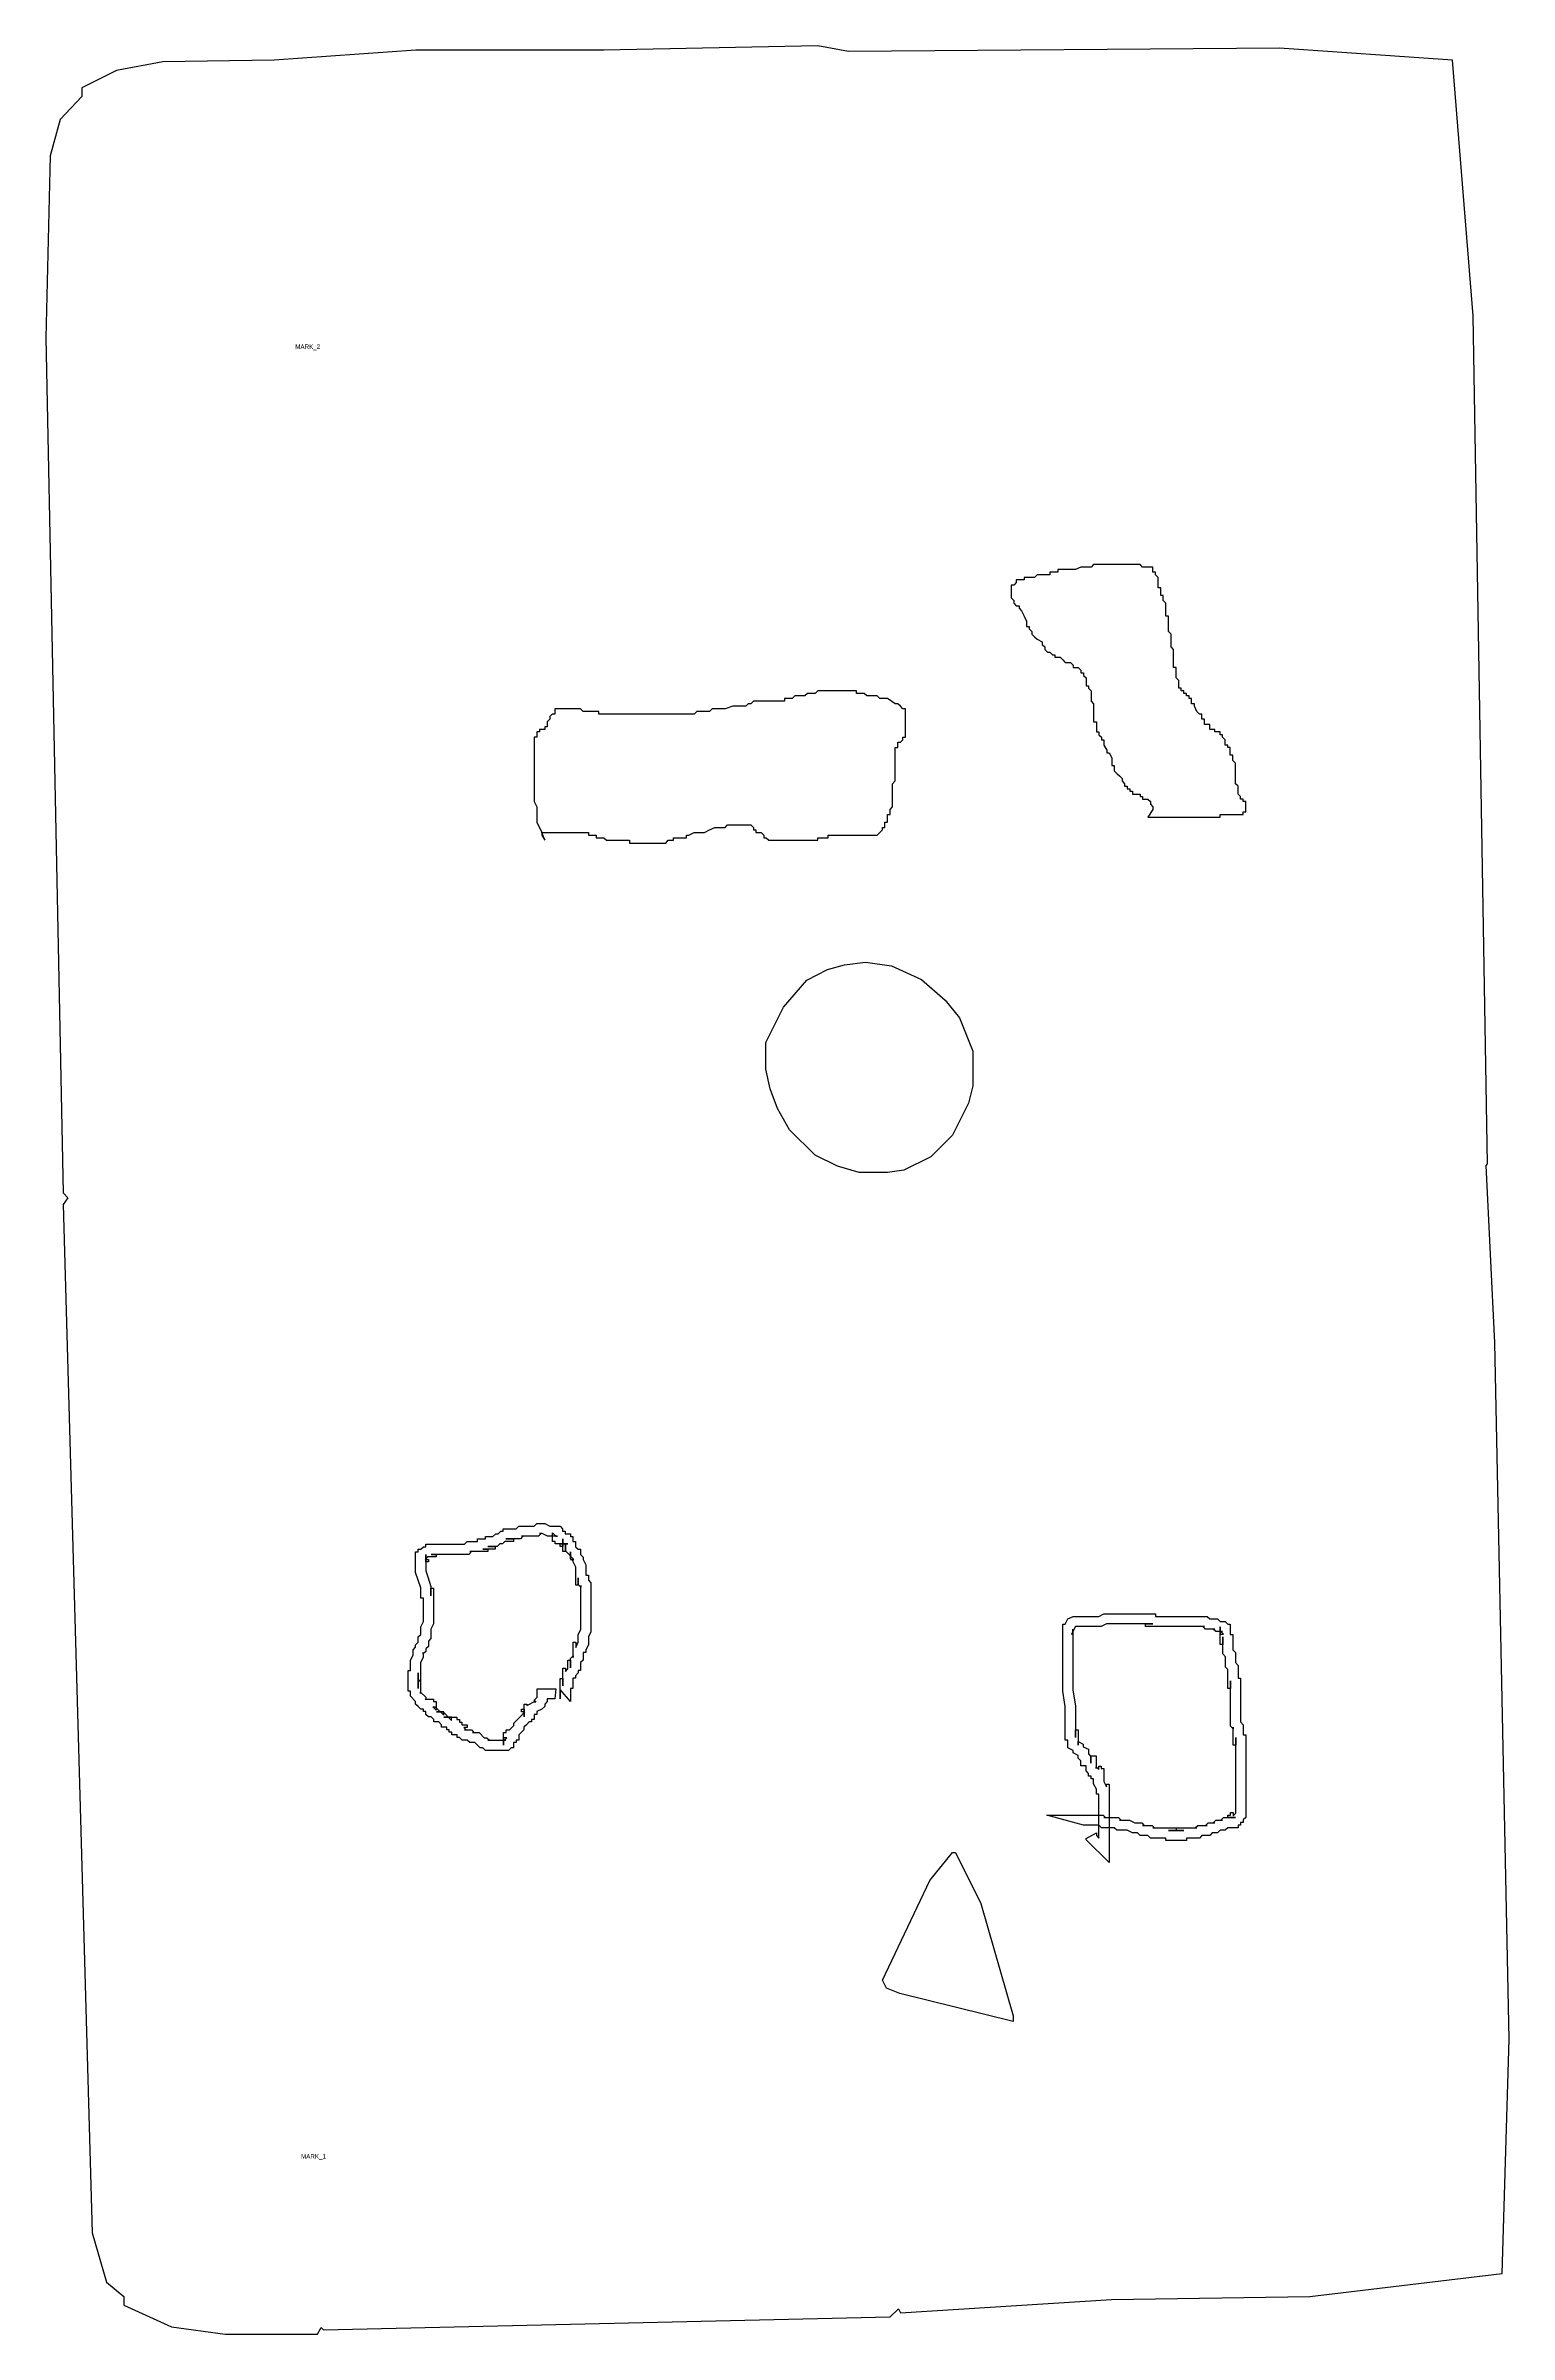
# Model space of a CAD drawing. Header units: metres. Extents: x -3680 to -2870, y 1542 to 2807.
import ezdxf
from ezdxf.enums import TextEntityAlignment as Align

# ---------------------------------------------------------------- set-up
doc = ezdxf.new("R2010")
doc.units = ezdxf.units.M
doc.layers.add('72', color=7, linetype='Continuous')

msp = doc.modelspace()

# ---------------------------------------------------------------- linework, layer by layer
at = {"layer": '1'}
msp.add_lwpolyline([(-3680, 2645.6), (-3670.4, 2172.8), (-3667.7, 2170.1), (-3670.4, 2166.4), (-3654.4, 1597.6), (-3646.4, 1570.4), (-3636.8, 1562.4), (-3636.8, 1557.6), (-3610.4, 1545.6), (-3580.8, 1541.6), (-3529.6, 1541.6), (-3527.7, 1545.3), (-3526.4, 1544), (-3212.8, 1551.2), (-3208.3, 1555.7), (-3207.2, 1553.5), (-3090.4, 1560.8), (-2980.8, 1562.4), (-2874.4, 1575.2), (-2870.4, 1704.8), (-2878.4, 2089.8), (-2883.2, 2188), (-2882.4, 2188.8), (-2890.3, 2657.8), (-2901.7, 2799.2), (-2997.5, 2805.8), (-3235.9, 2804), (-3252.8, 2807.2), (-3371.2, 2804.8), (-3475.2, 2804.8), (-3553.6, 2799.2), (-3615.2, 2798.4), (-3640.8, 2793.6), (-3660, 2784), (-3660, 2779.2), (-3672, 2766.4), (-3677.6, 2746.4)], close=True, dxfattribs=at)
at = {"layer": '11'}
msp.add_lwpolyline([(-3217.1, 1737.4), (-3190.9, 1792.6), (-3178.4, 1808), (-3176.8, 1808), (-3162.7, 1779.8), (-3144.8, 1717.6), (-3144.8, 1714.6), (-3207.6, 1730.1), (-3214.9, 1733)], close=True, dxfattribs=at)
at = {"layer": '54'}
for points in [[(-3070.3, 2380.6), (-3070.3, 2380.6), (-3070.3, 2380.6), (-3070.3, 2380.6), (-3070.3, 2380.6), (-3070.3, 2380.6), (-3070.3, 2380.6), (-3070.3, 2380.6), (-3070.3, 2380.6), (-3070.3, 2380.6), (-3070.3, 2380.6), (-3070.3, 2380.6), (-3070.3, 2380.6), (-3070.3, 2380.6), (-3070.3, 2380.6), (-3070.3, 2380.6), (-3070.3, 2380.6), (-3070.3, 2380.6), (-3070.3, 2380.6), (-3070.3, 2380.6), (-3070.3, 2380.6), (-3070.3, 2380.6), (-3068.9, 2380.6), (-3067.5, 2380.6), (-3067.5, 2380.6), (-3066, 2380.6), (-3066, 2380.6), (-3066, 2380.6), (-3064.6, 2380.6), (-3064.6, 2380.6), (-3064.6, 2380.6), (-3064.6, 2380.6), (-3064.6, 2380.6), (-3064.6, 2380.6), (-3064.6, 2380.6), (-3064.6, 2380.6), (-3064.6, 2380.6), (-3063.2, 2380.6), (-3063.2, 2380.6), (-3063.2, 2380.6), (-3063.2, 2380.6), (-3061.8, 2380.6), (-3061.8, 2380.6), (-3061.8, 2380.6), (-3061.8, 2380.6), (-3060.3, 2380.6), (-3060.3, 2380.6), (-3060.3, 2380.6), (-3060.3, 2380.6), (-3060.3, 2380.6), (-3060.3, 2380.6), (-3060.3, 2380.6), (-3058.9, 2380.6), (-3058.9, 2380.6), (-3058.9, 2380.6), (-3057.5, 2380.6), (-3057.5, 2380.6), (-3057.5, 2380.6), (-3057.5, 2380.6), (-3057.5, 2380.6), (-3057.5, 2380.6), (-3057.5, 2380.6), (-3057.5, 2380.6), (-3057.5, 2380.6), (-3056.1, 2380.6), (-3054.6, 2380.6), (-3054.6, 2380.6), (-3054.6, 2380.6), (-3053.2, 2380.6), (-3053.2, 2380.6), (-3053.2, 2380.6), (-3053.2, 2380.6), (-3053.2, 2380.6), (-3051.8, 2380.6), (-3051.8, 2380.6), (-3051.8, 2380.6), (-3051.8, 2380.6), (-3050.4, 2380.6), (-3050.4, 2380.6), (-3048.9, 2380.6), (-3048.9, 2380.6), (-3048.9, 2380.6), (-3048.9, 2380.6), (-3047.5, 2380.6), (-3047.5, 2380.6), (-3047.5, 2380.6), (-3046.1, 2380.6), (-3046.1, 2380.6), (-3046.1, 2380.6), (-3046.1, 2380.6), (-3044.6, 2380.6), (-3044.6, 2380.6), (-3044.6, 2380.6), (-3044.6, 2380.6), (-3044.6, 2380.6), (-3043.2, 2380.6), (-3043.2, 2380.6), (-3043.2, 2380.6), (-3041.8, 2380.6), (-3041.8, 2380.6), (-3041.8, 2380.6), (-3041.8, 2380.6), (-3041.8, 2380.6), (-3041.8, 2380.6), (-3040.4, 2380.6), (-3040.4, 2380.6), (-3040.4, 2380.6), (-3040.4, 2380.6), (-3040.4, 2380.6), (-3040.4, 2380.6), (-3038.9, 2380.6), (-3038.9, 2380.6), (-3038.9, 2380.6), (-3038.9, 2380.6), (-3037.5, 2380.6), (-3037.5, 2380.6), (-3037.5, 2380.6), (-3037.5, 2380.6), (-3036.1, 2380.6), (-3036.1, 2380.6), (-3034.7, 2380.6), (-3034.7, 2380.6), (-3034.7, 2380.6), (-3034.7, 2380.6), (-3034.7, 2380.6), (-3034.7, 2380.6), (-3034.7, 2380.6), (-3034.7, 2380.6), (-3033.2, 2380.6), (-3033.2, 2380.6), (-3031.8, 2380.6), (-3031.8, 2380.6), (-3031.8, 2380.6), (-3031.8, 2380.6), (-3031.8, 2380.6), (-3030.4, 2380.6), (-3030.4, 2380.6), (-3030.4, 2382), (-3030.4, 2382), (-3029, 2382), (-3029, 2382), (-3029, 2382), (-3029, 2382), (-3029, 2382), (-3029, 2382), (-3029, 2382), (-3029, 2382), (-3027.5, 2382), (-3026.1, 2382), (-3026.1, 2382), (-3026.1, 2382), (-3024.7, 2382), (-3024.7, 2382), (-3024.7, 2382), (-3024.7, 2382), (-3024.7, 2382), (-3024.7, 2382), (-3023.3, 2382), (-3023.3, 2382), (-3023.3, 2382), (-3023.3, 2382), (-3021.8, 2382), (-3021.8, 2382), (-3021.8, 2382), (-3021.8, 2382), (-3021.8, 2382), (-3021.8, 2382), (-3020.4, 2382), (-3020.4, 2382), (-3020.4, 2382), (-3019, 2382), (-3019, 2382), (-3019, 2382), (-3017.6, 2382), (-3017.6, 2382), (-3017.6, 2383.5), (-3017.6, 2383.5), (-3017.6, 2383.5), (-3017.6, 2383.5), (-3017.6, 2383.5), (-3016.1, 2383.5), (-3016.1, 2383.5), (-3016.1, 2383.5), (-3016.1, 2383.5), (-3016.1, 2384.9), (-3016.1, 2384.9), (-3016.1, 2384.9), (-3016.1, 2384.9), (-3016.1, 2384.9), (-3016.1, 2384.9), (-3016.1, 2384.9), (-3016.1, 2384.9), (-3016.1, 2384.9), (-3016.1, 2384.9), (-3016.1, 2384.9), (-3016.1, 2384.9), (-3016.1, 2384.9), (-3016.1, 2384.9), (-3016.1, 2384.9), (-3016.1, 2384.9), (-3016.1, 2384.9), (-3016.1, 2384.9), (-3016.1, 2384.9), (-3016.1, 2386.3), (-3016.1, 2386.3), (-3016.1, 2386.3), (-3016.1, 2386.3), (-3016.1, 2386.3), (-3016.1, 2386.3), (-3016.1, 2386.3), (-3016.1, 2387.7), (-3016.1, 2387.7), (-3016.1, 2387.7), (-3016.1, 2387.7), (-3016.1, 2387.7), (-3016.1, 2387.7), (-3016.1, 2387.7), (-3016.1, 2387.7), (-3016.1, 2387.7), (-3016.1, 2389.2), (-3016.1, 2389.2), (-3017.6, 2389.2), (-3017.6, 2389.2), (-3017.6, 2389.2), (-3017.6, 2390.6), (-3017.6, 2390.6), (-3017.6, 2390.6), (-3019, 2390.6), (-3019, 2392), (-3019, 2392), (-3019, 2392), (-3020.4, 2393.4), (-3020.4, 2393.4), (-3020.4, 2393.4), (-3020.4, 2393.4), (-3020.4, 2396.3), (-3020.4, 2396.3), (-3020.4, 2396.3), (-3020.4, 2397.7), (-3020.4, 2397.7), (-3021.8, 2399.1), (-3021.8, 2399.1), (-3021.8, 2399.1), (-3021.8, 2400.6), (-3021.8, 2402), (-3021.8, 2402), (-3021.8, 2402), (-3021.8, 2403.4), (-3021.8, 2403.4), (-3021.8, 2404.8), (-3021.8, 2404.8), (-3021.8, 2404.8), (-3021.8, 2406.3), (-3021.8, 2407.7), (-3021.8, 2407.7), (-3021.8, 2407.7), (-3021.8, 2407.7), (-3021.8, 2407.7), (-3021.8, 2407.7), (-3021.8, 2409.1), (-3021.8, 2409.1), (-3021.8, 2409.1), (-3021.8, 2409.1), (-3021.8, 2410.5), (-3021.8, 2410.5), (-3021.8, 2410.5), (-3021.8, 2410.5), (-3023.3, 2412), (-3023.3, 2413.4), (-3023.3, 2413.4), (-3023.3, 2413.4), (-3023.3, 2414.8), (-3023.3, 2414.8), (-3023.3, 2414.8), (-3024.7, 2414.8), (-3024.7, 2414.8), (-3024.7, 2416.2), (-3024.7, 2416.2), (-3024.7, 2416.2), (-3024.7, 2416.2), (-3024.7, 2417.7), (-3024.7, 2417.7), (-3024.7, 2417.7), (-3024.7, 2417.7), (-3024.7, 2417.7), (-3024.7, 2417.7), (-3024.7, 2417.7), (-3024.7, 2419.1), (-3024.7, 2419.1), (-3024.7, 2419.1), (-3024.7, 2419.1), (-3024.7, 2419.1), (-3026.1, 2419.1), (-3026.1, 2419.1), (-3026.1, 2419.1), (-3026.1, 2420.5), (-3026.1, 2420.5), (-3026.1, 2420.5), (-3026.1, 2420.5), (-3026.1, 2420.5), (-3026.1, 2420.5), (-3026.1, 2420.5), (-3027.5, 2420.5), (-3027.5, 2420.5), (-3027.5, 2420.5), (-3027.5, 2420.5), (-3027.5, 2422), (-3027.5, 2422), (-3027.5, 2422), (-3027.5, 2423.4), (-3029, 2424.8), (-3029, 2424.8), (-3029, 2426.2), (-3029, 2426.2), (-3029, 2426.2), (-3029, 2426.2), (-3029, 2426.2), (-3029, 2426.2), (-3029, 2426.2), (-3029, 2426.2), (-3029, 2426.2), (-3029, 2426.2), (-3029, 2426.2), (-3029, 2426.2), (-3029, 2426.2), (-3029, 2426.2), (-3029, 2426.2), (-3030.4, 2426.2), (-3030.4, 2426.2), (-3030.4, 2426.2), (-3030.4, 2427.7), (-3030.4, 2427.7), (-3030.4, 2427.7), (-3030.4, 2427.7), (-3030.4, 2427.7), (-3030.4, 2427.7), (-3030.4, 2427.7), (-3030.4, 2427.7), (-3030.4, 2427.7), (-3030.4, 2427.7), (-3030.4, 2427.7), (-3030.4, 2427.7), (-3030.4, 2427.7), (-3030.4, 2427.7), (-3030.4, 2427.7), (-3030.4, 2427.7), (-3030.4, 2427.7), (-3030.4, 2427.7), (-3030.4, 2427.7), (-3030.4, 2427.7), (-3030.4, 2427.7), (-3030.4, 2427.7), (-3030.4, 2427.7), (-3030.4, 2427.7), (-3030.4, 2427.7), (-3030.4, 2427.7), (-3030.4, 2427.7), (-3030.4, 2427.7), (-3030.4, 2427.7), (-3030.4, 2427.7), (-3030.4, 2427.7), (-3030.4, 2427.7), (-3030.4, 2427.7), (-3030.4, 2427.7), (-3030.4, 2427.7), (-3030.4, 2427.7), (-3030.4, 2427.7), (-3030.4, 2427.7), (-3030.4, 2427.7), (-3030.4, 2427.7), (-3030.4, 2427.7), (-3030.4, 2427.7), (-3030.4, 2427.7), (-3030.4, 2427.7), (-3030.4, 2427.7), (-3030.4, 2427.7), (-3030.4, 2427.7), (-3030.4, 2427.7), (-3030.4, 2427.7), (-3030.4, 2427.7), (-3030.4, 2427.7), (-3030.4, 2427.7), (-3030.4, 2427.7), (-3030.4, 2427.7), (-3030.4, 2427.7), (-3030.4, 2427.7), (-3030.4, 2427.7), (-3030.4, 2427.7), (-3030.4, 2427.7), (-3030.4, 2427.7), (-3030.4, 2427.7), (-3030.4, 2427.7), (-3030.4, 2427.7), (-3030.4, 2427.7), (-3030.4, 2427.7), (-3031.8, 2427.7), (-3031.8, 2427.7), (-3031.8, 2427.7), (-3031.8, 2427.7), (-3033.2, 2427.7), (-3033.2, 2427.7), (-3033.2, 2427.7), (-3033.2, 2427.7), (-3033.2, 2427.7), (-3033.2, 2427.7), (-3033.2, 2427.7), (-3033.2, 2427.7), (-3033.2, 2429.1), (-3033.2, 2429.1), (-3033.2, 2429.1), (-3033.2, 2429.1), (-3033.2, 2429.1), (-3033.2, 2429.1), (-3034.7, 2429.1), (-3034.7, 2429.1), (-3034.7, 2429.1), (-3034.7, 2429.1), (-3036.1, 2429.1), (-3036.1, 2429.1), (-3036.1, 2430.5), (-3036.1, 2430.5), (-3036.1, 2430.5), (-3036.1, 2430.5), (-3036.1, 2431.9), (-3036.1, 2431.9), (-3037.5, 2431.9), (-3038.9, 2431.9), (-3038.9, 2433.4), (-3038.9, 2434.8), (-3040.4, 2434.8), (-3040.4, 2436.2), (-3040.4, 2436.2), (-3040.4, 2436.2), (-3040.4, 2436.2), (-3040.4, 2436.2), (-3040.4, 2436.2), (-3040.4, 2436.2), (-3040.4, 2437.6), (-3040.4, 2437.6), (-3041.8, 2437.6), (-3043.2, 2439.1), (-3044.6, 2441.9), (-3044.6, 2441.9), (-3044.6, 2443.3), (-3046.1, 2443.3), (-3046.1, 2446.2), (-3046.1, 2446.2), (-3046.1, 2446.2), (-3047.5, 2446.2), (-3047.5, 2447.6), (-3047.5, 2447.6), (-3048.9, 2447.6), (-3048.9, 2447.6), (-3048.9, 2447.6), (-3048.9, 2447.6), (-3048.9, 2447.6), (-3048.9, 2447.6), (-3048.9, 2449), (-3048.9, 2449), (-3050.4, 2449), (-3050.4, 2449), (-3050.4, 2449), (-3050.4, 2449), (-3050.4, 2449), (-3050.4, 2450.5), (-3051.8, 2450.5), (-3051.8, 2451.9), (-3051.8, 2451.9), (-3051.8, 2451.9), (-3051.8, 2451.9), (-3051.8, 2451.9), (-3051.8, 2451.9), (-3051.8, 2451.9), (-3051.8, 2451.9), (-3051.8, 2451.9), (-3051.8, 2451.9), (-3051.8, 2451.9), (-3051.8, 2451.9), (-3051.8, 2451.9), (-3051.8, 2451.9), (-3051.8, 2451.9), (-3051.8, 2451.9), (-3051.8, 2451.9), (-3051.8, 2451.9), (-3051.8, 2451.9), (-3053.2, 2451.9), (-3053.2, 2451.9), (-3053.2, 2453.3), (-3053.2, 2453.3), (-3053.2, 2453.3), (-3053.2, 2453.3), (-3053.2, 2453.3), (-3053.2, 2453.3), (-3053.2, 2453.3), (-3053.2, 2453.3), (-3053.2, 2454.7), (-3053.2, 2454.7), (-3053.2, 2454.7), (-3053.2, 2456.2), (-3054.6, 2457.6), (-3054.6, 2457.6), (-3054.6, 2459), (-3054.6, 2460.4), (-3054.6, 2460.4), (-3054.6, 2461.9), (-3054.6, 2461.9), (-3054.6, 2463.3), (-3056.1, 2463.3), (-3056.1, 2463.3), (-3056.1, 2464.7), (-3056.1, 2464.7), (-3056.1, 2466.1), (-3056.1, 2466.1), (-3056.1, 2467.6), (-3056.1, 2467.6), (-3056.1, 2467.6), (-3056.1, 2467.6), (-3056.1, 2469), (-3056.1, 2469), (-3056.1, 2470.4), (-3056.1, 2470.4), (-3056.1, 2470.4), (-3056.1, 2470.4), (-3056.1, 2473.3), (-3057.5, 2474.7), (-3057.5, 2474.7), (-3057.5, 2477.6), (-3057.5, 2477.6), (-3057.5, 2479), (-3057.5, 2479), (-3057.5, 2480.4), (-3057.5, 2481.8), (-3057.5, 2481.8), (-3057.5, 2481.8), (-3057.5, 2481.8), (-3057.5, 2481.8), (-3058.9, 2483.3), (-3058.9, 2486.1), (-3058.9, 2487.5), (-3058.9, 2489), (-3058.9, 2490.4), (-3058.9, 2490.4), (-3058.9, 2490.4), (-3058.9, 2490.4), (-3058.9, 2490.4), (-3058.9, 2490.4), (-3058.9, 2491.8), (-3058.9, 2491.8), (-3060.3, 2491.8), (-3060.3, 2491.8), (-3060.3, 2491.8), (-3060.3, 2491.8), (-3060.3, 2491.8), (-3060.3, 2493.2), (-3060.3, 2493.2), (-3060.3, 2493.2), (-3060.3, 2493.2), (-3060.3, 2493.2), (-3060.3, 2493.2), (-3060.3, 2493.2), (-3060.3, 2493.2), (-3060.3, 2493.2), (-3060.3, 2493.2), (-3060.3, 2493.2), (-3060.3, 2493.2), (-3060.3, 2493.2), (-3060.3, 2493.2), (-3060.3, 2493.2), (-3060.3, 2493.2), (-3060.3, 2493.2), (-3060.3, 2494.7), (-3060.3, 2494.7), (-3060.3, 2494.7), (-3060.3, 2496.1), (-3060.3, 2496.1), (-3060.3, 2496.1), (-3060.3, 2497.5), (-3060.3, 2498.9), (-3060.3, 2498.9), (-3061.8, 2500.4), (-3061.8, 2500.4), (-3061.8, 2500.4), (-3061.8, 2500.4), (-3061.8, 2501.8), (-3061.8, 2501.8), (-3061.8, 2501.8), (-3061.8, 2501.8), (-3061.8, 2501.8), (-3061.8, 2503.2), (-3063.2, 2503.2), (-3063.2, 2504.6), (-3063.2, 2504.6), (-3063.2, 2506.1), (-3063.2, 2506.1), (-3063.2, 2507.5), (-3063.2, 2507.5), (-3064.6, 2507.5), (-3064.6, 2508.9), (-3064.6, 2508.9), (-3064.6, 2510.3), (-3064.6, 2510.3), (-3064.6, 2511.8), (-3064.6, 2511.8), (-3064.6, 2513.2), (-3064.6, 2513.2), (-3066, 2514.6), (-3066, 2514.6), (-3066, 2514.6), (-3066, 2514.6), (-3066, 2514.6), (-3066, 2514.6), (-3066, 2514.6), (-3066, 2514.6), (-3066, 2514.6), (-3066, 2514.6), (-3066, 2516.1), (-3066, 2516.1), (-3066, 2516.1), (-3066, 2516.1), (-3066, 2516.1), (-3066, 2516.1), (-3066, 2516.1), (-3067.5, 2516.1), (-3067.5, 2516.1), (-3067.5, 2516.1), (-3067.5, 2516.1), (-3067.5, 2516.1), (-3067.5, 2516.1), (-3067.5, 2516.1), (-3067.5, 2516.1), (-3067.5, 2516.1), (-3067.5, 2516.1), (-3067.5, 2516.1), (-3067.5, 2516.1), (-3067.5, 2516.1), (-3067.5, 2517.5), (-3067.5, 2517.5), (-3067.5, 2517.5), (-3067.5, 2517.5), (-3067.5, 2517.5), (-3067.5, 2517.5), (-3067.5, 2517.5), (-3067.5, 2517.5), (-3067.5, 2517.5), (-3067.5, 2517.5), (-3067.5, 2517.5), (-3067.5, 2517.5), (-3067.5, 2517.5), (-3067.5, 2517.5), (-3067.5, 2517.5), (-3067.5, 2517.5), (-3067.5, 2517.5), (-3067.5, 2517.5), (-3067.5, 2517.5), (-3067.5, 2518.9), (-3067.5, 2518.9), (-3067.5, 2518.9), (-3068.9, 2518.9), (-3068.9, 2518.9), (-3068.9, 2518.9), (-3068.9, 2518.9), (-3068.9, 2518.9), (-3068.9, 2518.9), (-3070.3, 2518.9), (-3070.3, 2518.9), (-3070.3, 2518.9), (-3071.7, 2518.9), (-3071.7, 2518.9), (-3071.7, 2518.9), (-3073.2, 2518.9), (-3073.2, 2518.9), (-3073.2, 2518.9), (-3074.6, 2520.3), (-3074.6, 2520.3), (-3074.6, 2520.3), (-3076, 2520.3), (-3077.5, 2520.3), (-3078.9, 2520.3), (-3078.9, 2520.3), (-3078.9, 2520.3), (-3080.3, 2520.3), (-3081.7, 2520.3), (-3083.2, 2520.3), (-3083.2, 2520.3), (-3083.2, 2520.3), (-3084.6, 2520.3), (-3084.6, 2520.3), (-3084.6, 2520.3), (-3086, 2520.3), (-3087.4, 2520.3), (-3088.9, 2520.3), (-3088.9, 2520.3), (-3090.3, 2520.3), (-3090.3, 2520.3), (-3090.3, 2520.3), (-3093.1, 2520.3), (-3093.1, 2520.3), (-3094.6, 2520.3), (-3096, 2520.3), (-3096, 2520.3), (-3097.4, 2520.3), (-3098.8, 2520.3), (-3098.8, 2520.3), (-3100.3, 2520.3), (-3101.7, 2518.9), (-3103.1, 2518.9), (-3106, 2518.9), (-3107.4, 2518.9), (-3107.4, 2518.9), (-3110.3, 2517.5), (-3110.3, 2517.5), (-3113.1, 2517.5), (-3114.5, 2517.5), (-3114.5, 2517.5), (-3116, 2517.5), (-3116, 2517.5), (-3118.8, 2517.5), (-3118.8, 2517.5), (-3120.2, 2517.5), (-3120.2, 2516.1), (-3121.7, 2516.1), (-3123.1, 2516.1), (-3124.5, 2516.1), (-3124.5, 2514.6), (-3127.4, 2514.6), (-3128.8, 2514.6), (-3130.2, 2514.6), (-3131.6, 2514.6), (-3133.1, 2513.2), (-3134.5, 2513.2), (-3134.5, 2513.2), (-3135.9, 2513.2), (-3137.4, 2513.2), (-3138.8, 2513.2), (-3138.8, 2511.8), (-3138.8, 2511.8), (-3140.2, 2511.8), (-3140.2, 2511.8), (-3140.2, 2511.8), (-3141.6, 2511.8), (-3143.1, 2511.8), (-3143.1, 2510.3), (-3143.1, 2510.3), (-3144.5, 2508.9), (-3144.5, 2508.9), (-3144.5, 2508.9), (-3144.5, 2508.9), (-3144.5, 2508.9), (-3144.5, 2508.9), (-3145.9, 2508.9), (-3145.9, 2508.9), (-3145.9, 2508.9), (-3145.9, 2508.9), (-3145.9, 2507.5), (-3145.9, 2507.5), (-3145.9, 2507.5), (-3145.9, 2507.5), (-3145.9, 2507.5), (-3145.9, 2507.5), (-3145.9, 2507.5), (-3145.9, 2507.5), (-3145.9, 2507.5), (-3145.9, 2506.1), (-3145.9, 2506.1), (-3145.9, 2506.1), (-3145.9, 2506.1), (-3145.9, 2506.1), (-3145.9, 2506.1), (-3145.9, 2503.2), (-3145.9, 2503.2), (-3145.9, 2503.2), (-3145.9, 2503.2), (-3145.9, 2503.2), (-3145.9, 2503.2), (-3145.9, 2503.2), (-3145.9, 2503.2), (-3145.9, 2501.8), (-3145.9, 2501.8), (-3145.9, 2501.8), (-3144.5, 2500.4), (-3144.5, 2500.4), (-3144.5, 2500.4), (-3144.5, 2498.9), (-3143.1, 2497.5), (-3141.6, 2497.5), (-3141.6, 2497.5), (-3141.6, 2496.1), (-3141.6, 2496.1), (-3140.2, 2494.7), (-3138.8, 2491.8), (-3137.4, 2489), (-3137.4, 2487.5), (-3137.4, 2486.1), (-3135.9, 2486.1), (-3135.9, 2484.7), (-3134.5, 2483.3), (-3134.5, 2481.8), (-3133.1, 2480.4), (-3133.1, 2480.4), (-3133.1, 2480.4), (-3131.6, 2479), (-3128.8, 2477.6), (-3128.8, 2476.1), (-3128.8, 2476.1), (-3128.8, 2476.1), (-3127.4, 2474.7), (-3127.4, 2473.3), (-3127.4, 2473.3), (-3125.9, 2471.9), (-3124.5, 2471.9), (-3124.5, 2471.9), (-3123.1, 2470.4), (-3123.1, 2470.4), (-3121.7, 2470.4), (-3121.7, 2469), (-3121.7, 2469), (-3121.7, 2469), (-3120.2, 2469), (-3118.8, 2469), (-3118.8, 2469), (-3117.4, 2467.6), (-3117.4, 2467.6), (-3117.4, 2467.6), (-3116, 2466.1), (-3116, 2466.1), (-3116, 2466.1), (-3114.5, 2466.1), (-3113.1, 2466.1), (-3111.7, 2464.7), (-3111.7, 2464.7), (-3111.7, 2464.7), (-3111.7, 2464.7), (-3111.7, 2463.3), (-3110.3, 2463.3), (-3110.3, 2463.3), (-3108.8, 2463.3), (-3107.4, 2461.9), (-3107.4, 2460.4), (-3107.4, 2460.4), (-3106, 2460.4), (-3106, 2459), (-3106, 2459), (-3106, 2459), (-3104.5, 2457.6), (-3104.5, 2456.2), (-3104.5, 2454.7), (-3104.5, 2453.3), (-3103.1, 2453.3), (-3103.1, 2451.9), (-3101.7, 2450.5), (-3101.7, 2450.5), (-3101.7, 2449), (-3101.7, 2447.6), (-3101.7, 2447.6), (-3101.7, 2446.2), (-3101.7, 2444.8), (-3100.3, 2443.3), (-3100.3, 2441.9), (-3100.3, 2439.1), (-3100.3, 2439.1), (-3100.3, 2437.6), (-3100.3, 2437.6), (-3100.3, 2437.6), (-3100.3, 2436.2), (-3100.3, 2436.2), (-3100.3, 2434.8), (-3100.3, 2434.8), (-3100.3, 2434.8), (-3100.3, 2433.4), (-3100.3, 2433.4), (-3100.3, 2433.4), (-3098.8, 2433.4), (-3098.8, 2431.9), (-3098.8, 2431.9), (-3098.8, 2430.5), (-3098.8, 2430.5), (-3098.8, 2429.1), (-3098.8, 2429.1), (-3098.8, 2429.1), (-3098.8, 2427.7), (-3097.4, 2427.7), (-3097.4, 2426.2), (-3097.4, 2426.2), (-3097.4, 2426.2), (-3097.4, 2426.2), (-3096, 2424.8), (-3096, 2423.4), (-3094.6, 2423.4), (-3094.6, 2422), (-3094.6, 2420.5), (-3093.1, 2417.7), (-3093.1, 2417.7), (-3093.1, 2416.2), (-3093.1, 2416.2), (-3093.1, 2416.2), (-3091.7, 2416.2), (-3090.3, 2413.4), (-3090.3, 2413.4), (-3090.3, 2412), (-3090.3, 2412), (-3090.3, 2412), (-3090.3, 2409.1), (-3088.9, 2409.1), (-3088.9, 2407.7), (-3088.9, 2407.7), (-3088.9, 2406.3), (-3087.4, 2404.8), (-3086, 2403.4), (-3086, 2403.4), (-3084.6, 2402), (-3084.6, 2400.6), (-3084.6, 2400.6), (-3083.2, 2399.1), (-3083.2, 2397.7), (-3083.2, 2397.7), (-3081.7, 2397.7), (-3081.7, 2396.3), (-3080.3, 2396.3), (-3080.3, 2396.3), (-3080.3, 2396.3), (-3080.3, 2394.9), (-3080.3, 2394.9), (-3078.9, 2394.9), (-3078.9, 2393.4), (-3078.9, 2393.4), (-3077.5, 2393.4), (-3077.5, 2393.4), (-3076, 2393.4), (-3074.6, 2393.4), (-3074.6, 2392), (-3073.2, 2392), (-3073.2, 2392), (-3073.2, 2390.6), (-3073.2, 2390.6), (-3071.7, 2390.6), (-3071.7, 2390.6), (-3071.7, 2390.6), (-3071.7, 2390.6), (-3071.7, 2390.6), (-3070.3, 2390.6), (-3070.3, 2390.6), (-3068.9, 2389.2), (-3068.9, 2387.7), (-3068.9, 2387.7), (-3068.9, 2387.7), (-3068.9, 2387.7), (-3068.9, 2387.7), (-3068.9, 2387.7), (-3068.9, 2387.7), (-3068.9, 2387.7), (-3067.5, 2386.3), (-3067.5, 2386.3), (-3067.5, 2386.3), (-3067.5, 2386.3), (-3067.5, 2386.3), (-3067.5, 2386.3), (-3067.5, 2386.3), (-3067.5, 2386.3), (-3067.5, 2384.9), (-3067.5, 2384.9), (-3067.5, 2384.9), (-3067.5, 2384.9), (-3067.5, 2384.9), (-3067.5, 2384.9), (-3067.5, 2384.9), (-3067.5, 2384.9), (-3067.5, 2384.9), (-3067.5, 2384.9), (-3067.5, 2384.9), (-3067.5, 2384.9), (-3067.5, 2384.9), (-3067.5, 2384.9), (-3067.5, 2384.9)], [(-3405.5, 2372.1), (-3405.5, 2372.1), (-3405.5, 2372.1), (-3405.5, 2372.1), (-3405.5, 2372.1), (-3405.5, 2372.1), (-3405.5, 2372.1), (-3405.5, 2372.1), (-3405.5, 2372.1), (-3405.5, 2372.1), (-3405.5, 2372.1), (-3404, 2372.1), (-3404, 2372.1), (-3404, 2372.1), (-3404, 2372.1), (-3404, 2372.1), (-3402.6, 2372.1), (-3401.2, 2372.1), (-3401.2, 2372.1), (-3399.8, 2372.1), (-3399.8, 2372.1), (-3399.8, 2372.1), (-3398.3, 2372.1), (-3398.3, 2372.1), (-3398.3, 2372.1), (-3398.3, 2372.1), (-3396.9, 2372.1), (-3396.9, 2372.1), (-3395.5, 2372.1), (-3395.5, 2372.1), (-3395.5, 2372.1), (-3395.5, 2372.1), (-3394.1, 2372.1), (-3394.1, 2372.1), (-3394.1, 2372.1), (-3394.1, 2372.1), (-3394.1, 2372.1), (-3392.6, 2372.1), (-3392.6, 2372.1), (-3392.6, 2372.1), (-3392.6, 2372.1), (-3392.6, 2372.1), (-3392.6, 2372.1), (-3392.6, 2372.1), (-3391.2, 2372.1), (-3391.2, 2372.1), (-3391.2, 2372.1), (-3389.8, 2372.1), (-3389.8, 2372.1), (-3389.8, 2372.1), (-3389.8, 2372.1), (-3389.8, 2372.1), (-3389.8, 2372.1), (-3388.4, 2372.1), (-3388.4, 2372.1), (-3388.4, 2372.1), (-3388.4, 2372.1), (-3388.4, 2372.1), (-3388.4, 2372.1), (-3388.4, 2372.1), (-3386.9, 2372.1), (-3386.9, 2372.1), (-3386.9, 2372.1), (-3386.9, 2372.1), (-3385.5, 2372.1), (-3385.5, 2372.1), (-3384.1, 2372.1), (-3384.1, 2372.1), (-3384.1, 2372.1), (-3382.7, 2372.1), (-3382.7, 2372.1), (-3382.7, 2372.1), (-3382.7, 2372.1), (-3382.7, 2372.1), (-3381.2, 2372.1), (-3381.2, 2372.1), (-3381.2, 2372.1), (-3381.2, 2372.1), (-3379.8, 2372.1), (-3379.8, 2372.1), (-3379.8, 2372.1), (-3379.8, 2372.1), (-3379.8, 2372.1), (-3379.8, 2370.6), (-3378.4, 2370.6), (-3376.9, 2370.6), (-3376.9, 2370.6), (-3376.9, 2370.6), (-3376.9, 2370.6), (-3375.5, 2370.6), (-3375.5, 2370.6), (-3375.5, 2370.6), (-3375.5, 2369.2), (-3375.5, 2369.2), (-3375.5, 2369.2), (-3375.5, 2369.2), (-3374.1, 2369.2), (-3374.1, 2369.2), (-3374.1, 2369.2), (-3374.1, 2369.2), (-3374.1, 2369.2), (-3374.1, 2369.2), (-3374.1, 2369.2), (-3374.1, 2369.2), (-3374.1, 2369.2), (-3374.1, 2369.2), (-3372.7, 2369.2), (-3372.7, 2369.2), (-3371.2, 2369.2), (-3371.2, 2369.2), (-3371.2, 2369.2), (-3369.8, 2367.8), (-3369.8, 2367.8), (-3369.8, 2367.8), (-3369.8, 2367.8), (-3369.8, 2367.8), (-3369.8, 2367.8), (-3369.8, 2367.8), (-3368.4, 2367.8), (-3368.4, 2367.8), (-3368.4, 2367.8), (-3368.4, 2367.8), (-3367, 2367.8), (-3365.5, 2367.8), (-3365.5, 2367.8), (-3365.5, 2367.8), (-3365.5, 2367.8), (-3364.1, 2367.8), (-3364.1, 2367.8), (-3364.1, 2367.8), (-3362.7, 2367.8), (-3362.7, 2367.8), (-3362.7, 2367.8), (-3362.7, 2367.8), (-3361.3, 2367.8), (-3359.8, 2367.8), (-3359.8, 2367.8), (-3359.8, 2367.8), (-3359.8, 2367.8), (-3359.8, 2367.8), (-3358.4, 2367.8), (-3358.4, 2367.8), (-3357, 2367.8), (-3357, 2367.8), (-3357, 2367.8), (-3357, 2366.3), (-3355.6, 2366.3), (-3355.6, 2366.3), (-3354.1, 2366.3), (-3354.1, 2366.3), (-3354.1, 2366.3), (-3354.1, 2366.3), (-3354.1, 2366.3), (-3354.1, 2366.3), (-3352.7, 2366.3), (-3352.7, 2366.3), (-3352.7, 2366.3), (-3351.3, 2366.3), (-3351.3, 2366.3), (-3351.3, 2366.3), (-3351.3, 2366.3), (-3349.9, 2366.3), (-3348.4, 2366.3), (-3348.4, 2366.3), (-3347, 2366.3), (-3347, 2366.3), (-3347, 2366.3), (-3347, 2366.3), (-3347, 2366.3), (-3345.6, 2366.3), (-3345.6, 2366.3), (-3345.6, 2366.3), (-3344.1, 2366.3), (-3344.1, 2366.3), (-3342.7, 2366.3), (-3342.7, 2366.3), (-3341.3, 2366.3), (-3341.3, 2366.3), (-3341.3, 2366.3), (-3339.9, 2366.3), (-3339.9, 2366.3), (-3338.4, 2366.3), (-3337, 2366.3), (-3337, 2366.3), (-3335.6, 2367.8), (-3335.6, 2367.8), (-3334.2, 2367.8), (-3334.2, 2367.8), (-3332.7, 2367.8), (-3332.7, 2369.2), (-3331.3, 2369.2), (-3329.9, 2369.2), (-3328.5, 2369.2), (-3327, 2369.2), (-3325.6, 2369.2), (-3325.6, 2369.2), (-3325.6, 2370.6), (-3324.2, 2370.6), (-3324.2, 2370.6), (-3321.3, 2372.1), (-3321.3, 2372.1), (-3319.9, 2372.1), (-3319.9, 2372.1), (-3318.5, 2372.1), (-3317, 2372.1), (-3315.6, 2372.1), (-3312.8, 2373.5), (-3312.8, 2373.5), (-3312.8, 2373.5), (-3309.9, 2374.9), (-3309.9, 2374.9), (-3308.5, 2374.9), (-3307.1, 2374.9), (-3307.1, 2374.9), (-3305.6, 2374.9), (-3304.2, 2374.9), (-3304.2, 2374.9), (-3304.2, 2374.9), (-3302.8, 2376.3), (-3302.8, 2376.3), (-3301.4, 2376.3), (-3299.9, 2376.3), (-3299.9, 2376.3), (-3298.5, 2376.3), (-3298.5, 2376.3), (-3297.1, 2376.3), (-3297.1, 2376.3), (-3295.7, 2376.3), (-3294.2, 2376.3), (-3294.2, 2376.3), (-3292.8, 2376.3), (-3292.8, 2376.3), (-3292.8, 2376.3), (-3291.4, 2376.3), (-3291.4, 2376.3), (-3291.4, 2376.3), (-3290, 2376.3), (-3290, 2376.3), (-3288.5, 2374.9), (-3288.5, 2374.9), (-3288.5, 2374.9), (-3288.5, 2373.5), (-3288.5, 2373.5), (-3288.5, 2373.5), (-3287.1, 2373.5), (-3287.1, 2373.5), (-3287.1, 2373.5), (-3287.1, 2373.5), (-3287.1, 2372.1), (-3287.1, 2372.1), (-3287.1, 2372.1), (-3285.7, 2372.1), (-3285.7, 2372.1), (-3285.7, 2372.1), (-3285.7, 2372.1), (-3285.7, 2372.1), (-3285.7, 2372.1), (-3284.2, 2372.1), (-3284.2, 2372.1), (-3284.2, 2372.1), (-3282.8, 2370.6), (-3282.8, 2370.6), (-3282.8, 2370.6), (-3282.8, 2370.6), (-3282.8, 2369.2), (-3282.8, 2369.2), (-3282.8, 2369.2), (-3281.4, 2369.2), (-3281.4, 2369.2), (-3281.4, 2369.2), (-3281.4, 2369.2), (-3281.4, 2369.2), (-3281.4, 2369.2), (-3280, 2367.8), (-3280, 2367.8), (-3278.5, 2367.8), (-3278.5, 2367.8), (-3278.5, 2367.8), (-3277.1, 2367.8), (-3277.1, 2367.8), (-3275.7, 2367.8), (-3275.7, 2367.8), (-3275.7, 2367.8), (-3275.7, 2367.8), (-3274.3, 2367.8), (-3274.3, 2367.8), (-3274.3, 2367.8), (-3274.3, 2367.8), (-3274.3, 2367.8), (-3271.4, 2367.8), (-3270, 2367.8), (-3270, 2367.8), (-3268.6, 2367.8), (-3267.1, 2367.8), (-3267.1, 2367.8), (-3267.1, 2367.8), (-3265.7, 2367.8), (-3265.7, 2367.8), (-3265.7, 2367.8), (-3262.9, 2367.8), (-3261.4, 2367.8), (-3261.4, 2367.8), (-3261.4, 2367.8), (-3260, 2367.8), (-3260, 2367.8), (-3260, 2367.8), (-3258.6, 2367.8), (-3258.6, 2367.8), (-3258.6, 2367.8), (-3258.6, 2367.8), (-3258.6, 2367.8), (-3257.1, 2367.8), (-3255.7, 2367.8), (-3255.7, 2367.8), (-3255.7, 2367.8), (-3254.3, 2367.8), (-3254.3, 2367.8), (-3252.9, 2367.8), (-3252.9, 2367.8), (-3252.9, 2369.2), (-3252.9, 2369.2), (-3252.9, 2369.2), (-3251.4, 2369.2), (-3251.4, 2369.2), (-3251.4, 2369.2), (-3250, 2369.2), (-3250, 2369.2), (-3250, 2369.2), (-3248.6, 2369.2), (-3248.6, 2369.2), (-3248.6, 2369.2), (-3247.2, 2369.2), (-3247.2, 2370.6), (-3247.2, 2370.6), (-3245.7, 2370.6), (-3245.7, 2370.6), (-3245.7, 2370.6), (-3245.7, 2370.6), (-3245.7, 2370.6), (-3244.3, 2370.6), (-3244.3, 2370.6), (-3244.3, 2370.6), (-3242.9, 2370.6), (-3242.9, 2370.6), (-3242.9, 2370.6), (-3242.9, 2370.6), (-3242.9, 2370.6), (-3242.9, 2370.6), (-3241.5, 2370.6), (-3240, 2370.6), (-3240, 2370.6), (-3240, 2370.6), (-3240, 2370.6), (-3238.6, 2370.6), (-3238.6, 2370.6), (-3238.6, 2370.6), (-3238.6, 2370.6), (-3237.2, 2370.6), (-3237.2, 2370.6), (-3235.8, 2370.6), (-3235.8, 2370.6), (-3234.3, 2370.6), (-3232.9, 2370.6), (-3232.9, 2370.6), (-3232.9, 2370.6), (-3231.5, 2370.6), (-3231.5, 2370.6), (-3231.5, 2370.6), (-3230.1, 2370.6), (-3230.1, 2370.6), (-3230.1, 2370.6), (-3230.1, 2370.6), (-3230.1, 2370.6), (-3230.1, 2370.6), (-3228.6, 2370.6), (-3227.2, 2370.6), (-3227.2, 2370.6), (-3227.2, 2370.6), (-3227.2, 2370.6), (-3225.8, 2370.6), (-3225.8, 2370.6), (-3225.8, 2370.6), (-3224.3, 2370.6), (-3224.3, 2370.6), (-3224.3, 2370.6), (-3224.3, 2370.6), (-3224.3, 2370.6), (-3224.3, 2370.6), (-3224.3, 2370.6), (-3224.3, 2370.6), (-3224.3, 2370.6), (-3224.3, 2370.6), (-3224.3, 2370.6), (-3224.3, 2370.6), (-3224.3, 2370.6), (-3224.3, 2370.6), (-3224.3, 2370.6), (-3224.3, 2370.6), (-3224.3, 2370.6), (-3224.3, 2370.6), (-3224.3, 2370.6), (-3224.3, 2370.6), (-3224.3, 2370.6), (-3224.3, 2370.6), (-3224.3, 2370.6), (-3222.9, 2370.6), (-3222.9, 2370.6), (-3222.9, 2370.6), (-3222.9, 2370.6), (-3222.9, 2370.6), (-3222.9, 2370.6), (-3222.9, 2370.6), (-3221.5, 2370.6), (-3221.5, 2370.6), (-3221.5, 2370.6), (-3220.1, 2370.6), (-3220.1, 2370.6), (-3220.1, 2370.6), (-3220.1, 2370.6), (-3220.1, 2370.6), (-3220.1, 2370.6), (-3220.1, 2370.6), (-3220.1, 2370.6), (-3220.1, 2370.6), (-3220.1, 2370.6), (-3218.6, 2372.1), (-3218.6, 2372.1), (-3218.6, 2372.1), (-3218.6, 2372.1), (-3218.6, 2372.1), (-3218.6, 2372.1), (-3218.6, 2372.1), (-3218.6, 2372.1), (-3218.6, 2372.1), (-3218.6, 2372.1), (-3218.6, 2372.1), (-3218.6, 2372.1), (-3218.6, 2372.1), (-3217.2, 2373.5), (-3217.2, 2373.5), (-3217.2, 2374.9), (-3215.8, 2374.9), (-3215.8, 2374.9), (-3215.8, 2374.9), (-3215.8, 2374.9), (-3215.8, 2376.3), (-3215.8, 2376.3), (-3215.8, 2377.8), (-3214.4, 2377.8), (-3214.4, 2379.2), (-3214.4, 2379.2), (-3214.4, 2379.2), (-3214.4, 2380.6), (-3214.4, 2380.6), (-3214.4, 2382), (-3212.9, 2382), (-3212.9, 2382), (-3212.9, 2383.5), (-3212.9, 2383.5), (-3212.9, 2384.9), (-3211.5, 2386.3), (-3211.5, 2387.7), (-3211.5, 2387.7), (-3211.5, 2389.2), (-3211.5, 2390.6), (-3211.5, 2392), (-3211.5, 2393.4), (-3211.5, 2396.3), (-3211.5, 2396.3), (-3211.5, 2397.7), (-3211.5, 2399.1), (-3210.1, 2400.6), (-3210.1, 2402), (-3210.1, 2402), (-3210.1, 2404.8), (-3210.1, 2404.8), (-3210.1, 2404.8), (-3210.1, 2406.3), (-3210.1, 2406.3), (-3210.1, 2407.7), (-3210.1, 2410.5), (-3210.1, 2410.5), (-3210.1, 2410.5), (-3210.1, 2412), (-3210.1, 2413.4), (-3210.1, 2414.8), (-3210.1, 2414.8), (-3210.1, 2414.8), (-3210.1, 2414.8), (-3210.1, 2414.8), (-3210.1, 2414.8), (-3210.1, 2416.2), (-3210.1, 2416.2), (-3210.1, 2416.2), (-3210.1, 2416.2), (-3210.1, 2416.2), (-3210.1, 2416.2), (-3210.1, 2416.2), (-3210.1, 2416.2), (-3210.1, 2417.7), (-3210.1, 2417.7), (-3210.1, 2417.7), (-3210.1, 2419.1), (-3210.1, 2419.1), (-3210.1, 2419.1), (-3208.7, 2419.1), (-3208.7, 2420.5), (-3208.7, 2422), (-3208.7, 2422), (-3208.7, 2422), (-3207.2, 2422), (-3207.2, 2422), (-3207.2, 2422), (-3207.2, 2422), (-3207.2, 2422), (-3205.8, 2423.4), (-3205.8, 2423.4), (-3205.8, 2424.8), (-3205.8, 2424.8), (-3205.8, 2424.8), (-3204.4, 2424.8), (-3204.4, 2426.2), (-3204.4, 2426.2), (-3204.4, 2426.2), (-3204.4, 2426.2), (-3204.4, 2426.2), (-3204.4, 2426.2), (-3204.4, 2426.2), (-3204.4, 2427.7), (-3204.4, 2427.7), (-3204.4, 2427.7), (-3204.4, 2427.7), (-3204.4, 2427.7), (-3204.4, 2427.7), (-3204.4, 2427.7), (-3204.4, 2429.1), (-3204.4, 2430.5), (-3204.4, 2430.5), (-3204.4, 2430.5), (-3204.4, 2430.5), (-3204.4, 2430.5), (-3204.4, 2430.5), (-3204.4, 2431.9), (-3204.4, 2431.9), (-3204.4, 2431.9), (-3204.4, 2431.9), (-3204.4, 2433.4), (-3204.4, 2433.4), (-3204.4, 2433.4), (-3204.4, 2433.4), (-3204.4, 2434.8), (-3204.4, 2434.8), (-3204.4, 2436.2), (-3204.4, 2436.2), (-3204.4, 2437.6), (-3204.4, 2437.6), (-3204.4, 2439.1), (-3204.4, 2439.1), (-3204.4, 2439.1), (-3204.4, 2439.1), (-3204.4, 2440.5), (-3205.8, 2440.5), (-3205.8, 2440.5), (-3205.8, 2440.5), (-3207.2, 2441.9), (-3207.2, 2441.9), (-3208.7, 2443.3), (-3208.7, 2443.3), (-3210.1, 2443.3), (-3210.1, 2443.3), (-3210.1, 2443.3), (-3210.1, 2443.3), (-3214.4, 2446.2), (-3217.2, 2446.2), (-3218.6, 2446.2), (-3218.6, 2446.2), (-3218.6, 2446.2), (-3218.6, 2446.2), (-3220.1, 2447.6), (-3224.3, 2447.6), (-3224.3, 2447.6), (-3224.3, 2447.6), (-3225.8, 2447.6), (-3225.8, 2447.6), (-3227.2, 2449), (-3227.2, 2449), (-3228.6, 2449), (-3230.1, 2449), (-3230.1, 2449), (-3230.1, 2449), (-3231.5, 2449), (-3231.5, 2450.5), (-3232.9, 2450.5), (-3232.9, 2450.5), (-3232.9, 2450.5), (-3234.3, 2450.5), (-3235.8, 2450.5), (-3235.8, 2450.5), (-3237.2, 2450.5), (-3237.2, 2450.5), (-3238.6, 2450.5), (-3238.6, 2450.5), (-3240, 2450.5), (-3240, 2450.5), (-3241.5, 2450.5), (-3241.5, 2450.5), (-3241.5, 2450.5), (-3242.9, 2450.5), (-3242.9, 2450.5), (-3242.9, 2450.5), (-3244.3, 2450.5), (-3244.3, 2450.5), (-3245.7, 2450.5), (-3247.2, 2450.5), (-3247.2, 2450.5), (-3248.6, 2450.5), (-3248.6, 2450.5), (-3250, 2450.5), (-3250, 2450.5), (-3250, 2450.5), (-3250, 2450.5), (-3251.4, 2450.5), (-3251.4, 2450.5), (-3252.9, 2450.5), (-3252.9, 2450.5), (-3252.9, 2450.5), (-3254.3, 2449), (-3254.3, 2449), (-3255.7, 2449), (-3255.7, 2449), (-3258.6, 2449), (-3258.6, 2449), (-3260, 2447.6), (-3260, 2447.6), (-3261.4, 2447.6), (-3262.9, 2447.6), (-3262.9, 2447.6), (-3262.9, 2447.6), (-3264.3, 2447.6), (-3264.3, 2447.6), (-3265.7, 2447.6), (-3267.1, 2446.2), (-3267.1, 2446.2), (-3267.1, 2446.2), (-3268.6, 2446.2), (-3268.6, 2446.2), (-3268.6, 2446.2), (-3271.4, 2446.2), (-3271.4, 2444.8), (-3272.8, 2444.8), (-3272.8, 2444.8), (-3272.8, 2444.8), (-3272.8, 2444.8), (-3275.7, 2444.8), (-3275.7, 2444.8), (-3275.7, 2444.8), (-3275.7, 2444.8), (-3275.7, 2444.8), (-3275.7, 2444.8), (-3275.7, 2444.8), (-3288.5, 2444.8), (-3290, 2443.3), (-3291.4, 2443.3), (-3291.4, 2443.3), (-3292.8, 2441.9), (-3294.2, 2441.9), (-3295.7, 2441.9), (-3295.7, 2441.9), (-3298.5, 2441.9), (-3298.5, 2441.9), (-3299.9, 2441.9), (-3304.2, 2440.5), (-3305.6, 2440.5), (-3307.1, 2440.5), (-3307.1, 2440.5), (-3308.5, 2440.5), (-3308.5, 2440.5), (-3309.9, 2440.5), (-3311.3, 2440.5), (-3311.3, 2440.5), (-3312.8, 2439.1), (-3314.2, 2439.1), (-3315.6, 2439.1), (-3317, 2439.1), (-3319.9, 2439.1), (-3319.9, 2439.1), (-3321.3, 2437.6), (-3321.3, 2437.6), (-3321.3, 2437.6), (-3321.3, 2437.6), (-3327, 2437.6), (-3327, 2437.6), (-3328.5, 2437.6), (-3328.5, 2437.6), (-3329.9, 2437.6), (-3332.7, 2437.6), (-3332.7, 2437.6), (-3332.7, 2437.6), (-3332.7, 2437.6), (-3334.2, 2437.6), (-3334.2, 2437.6), (-3334.2, 2437.6), (-3334.2, 2437.6), (-3335.6, 2437.6), (-3335.6, 2437.6), (-3335.6, 2437.6), (-3337, 2437.6), (-3337, 2437.6), (-3337, 2437.6), (-3338.4, 2437.6), (-3341.3, 2437.6), (-3341.3, 2437.6), (-3341.3, 2437.6), (-3342.7, 2437.6), (-3344.1, 2437.6), (-3344.1, 2437.6), (-3344.1, 2437.6), (-3344.1, 2437.6), (-3348.4, 2437.6), (-3348.4, 2437.6), (-3351.3, 2437.6), (-3352.7, 2437.6), (-3352.7, 2437.6), (-3352.7, 2437.6), (-3354.1, 2437.6), (-3355.6, 2437.6), (-3355.6, 2437.6), (-3357, 2437.6), (-3357, 2437.6), (-3358.4, 2437.6), (-3358.4, 2437.6), (-3358.4, 2437.6), (-3359.8, 2437.6), (-3359.8, 2437.6), (-3361.3, 2437.6), (-3361.3, 2437.6), (-3362.7, 2437.6), (-3362.7, 2437.6), (-3362.7, 2437.6), (-3364.1, 2437.6), (-3364.1, 2437.6), (-3365.5, 2437.6), (-3367, 2437.6), (-3367, 2437.6), (-3368.4, 2437.6), (-3368.4, 2437.6), (-3369.8, 2437.6), (-3369.8, 2437.6), (-3371.2, 2437.6), (-3372.7, 2437.6), (-3374.1, 2437.6), (-3374.1, 2437.6), (-3374.1, 2439.1), (-3375.5, 2439.1), (-3375.5, 2439.1), (-3375.5, 2439.1), (-3376.9, 2439.1), (-3376.9, 2439.1), (-3378.4, 2439.1), (-3378.4, 2439.1), (-3378.4, 2439.1), (-3378.4, 2439.1), (-3379.8, 2439.1), (-3379.8, 2439.1), (-3379.8, 2439.1), (-3379.8, 2439.1), (-3379.8, 2439.1), (-3381.2, 2439.1), (-3381.2, 2439.1), (-3382.7, 2439.1), (-3384.1, 2440.5), (-3384.1, 2440.5), (-3385.5, 2440.5), (-3385.5, 2440.5), (-3385.5, 2440.5), (-3386.9, 2440.5), (-3386.9, 2440.5), (-3386.9, 2440.5), (-3386.9, 2440.5), (-3386.9, 2440.5), (-3388.4, 2440.5), (-3388.4, 2440.5), (-3389.8, 2440.5), (-3389.8, 2440.5), (-3389.8, 2440.5), (-3391.2, 2440.5), (-3391.2, 2440.5), (-3391.2, 2440.5), (-3392.6, 2440.5), (-3392.6, 2440.5), (-3394.1, 2440.5), (-3395.5, 2440.5), (-3396.9, 2440.5), (-3396.9, 2440.5), (-3396.9, 2440.5), (-3396.9, 2440.5), (-3396.9, 2440.5), (-3396.9, 2440.5), (-3396.9, 2440.5), (-3398.3, 2440.5), (-3398.3, 2440.5), (-3398.3, 2440.5), (-3398.3, 2439.1), (-3398.3, 2439.1), (-3398.3, 2439.1), (-3398.3, 2437.6), (-3398.3, 2437.6), (-3398.3, 2437.6), (-3399.8, 2437.6), (-3399.8, 2437.6), (-3401.2, 2436.2), (-3401.2, 2436.2), (-3401.2, 2434.8), (-3401.2, 2434.8), (-3401.2, 2434.8), (-3401.2, 2434.8), (-3402.6, 2433.4), (-3402.6, 2431.9), (-3402.6, 2431.9), (-3402.6, 2431.9), (-3402.6, 2431.9), (-3402.6, 2431.9), (-3402.6, 2430.5), (-3404, 2430.5), (-3404, 2429.1), (-3404, 2429.1), (-3405.5, 2429.1), (-3405.5, 2429.1), (-3405.5, 2429.1), (-3405.5, 2429.1), (-3405.5, 2429.1), (-3405.5, 2429.1), (-3405.5, 2429.1), (-3405.5, 2429.1), (-3406.9, 2429.1), (-3406.9, 2427.7), (-3406.9, 2427.7), (-3406.9, 2427.7), (-3406.9, 2427.7), (-3406.9, 2427.7), (-3408.3, 2427.7), (-3408.3, 2426.2), (-3408.3, 2426.2), (-3408.3, 2426.2), (-3408.3, 2426.2), (-3408.3, 2426.2), (-3408.3, 2426.2), (-3408.3, 2426.2), (-3408.3, 2426.2), (-3408.3, 2426.2), (-3408.3, 2426.2), (-3408.3, 2424.8), (-3409.8, 2424.8), (-3409.8, 2424.8), (-3409.8, 2424.8), (-3409.8, 2423.4), (-3409.8, 2423.4), (-3409.8, 2423.4), (-3409.8, 2422), (-3409.8, 2422), (-3409.8, 2422), (-3409.8, 2422), (-3409.8, 2420.5), (-3409.8, 2419.1), (-3409.8, 2419.1), (-3409.8, 2419.1), (-3409.8, 2419.1), (-3409.8, 2417.7), (-3409.8, 2417.7), (-3409.8, 2417.7), (-3409.8, 2417.7), (-3409.8, 2417.7), (-3409.8, 2416.2), (-3409.8, 2416.2), (-3409.8, 2414.8), (-3409.8, 2414.8), (-3409.8, 2414.8), (-3409.8, 2414.8), (-3409.8, 2414.8), (-3409.8, 2414.8), (-3409.8, 2412), (-3409.8, 2412), (-3409.8, 2412), (-3409.8, 2412), (-3409.8, 2412), (-3409.8, 2412), (-3409.8, 2410.5), (-3409.8, 2410.5), (-3409.8, 2409.1), (-3409.8, 2409.1), (-3409.8, 2407.7), (-3409.8, 2407.7), (-3409.8, 2406.3), (-3409.8, 2406.3), (-3409.8, 2406.3), (-3409.8, 2406.3), (-3409.8, 2404.8), (-3409.8, 2404.8), (-3409.8, 2403.4), (-3409.8, 2403.4), (-3409.8, 2402), (-3409.8, 2400.6), (-3409.8, 2400.6), (-3409.8, 2400.6), (-3409.8, 2399.1), (-3409.8, 2399.1), (-3409.8, 2397.7), (-3409.8, 2397.7), (-3409.8, 2396.3), (-3409.8, 2394.9), (-3409.8, 2394.9), (-3409.8, 2394.9), (-3409.8, 2393.4), (-3409.8, 2393.4), (-3409.8, 2392), (-3409.8, 2392), (-3409.8, 2390.6), (-3409.8, 2390.6), (-3409.8, 2389.2), (-3409.8, 2389.2), (-3409.8, 2389.2), (-3409.8, 2389.2), (-3408.3, 2386.3), (-3408.3, 2384.9), (-3408.3, 2384.9), (-3408.3, 2384.9), (-3408.3, 2383.5), (-3408.3, 2383.5), (-3408.3, 2382), (-3408.3, 2382), (-3408.3, 2380.6), (-3408.3, 2380.6), (-3408.3, 2379.2), (-3408.3, 2379.2), (-3408.3, 2379.2), (-3408.3, 2377.8), (-3408.3, 2377.8), (-3408.3, 2377.8), (-3408.3, 2377.8), (-3405.5, 2372.1), (-3405.5, 2372.1), (-3405.5, 2372.1), (-3405.5, 2370.6), (-3405.5, 2370.6), (-3405.5, 2370.6), (-3405.5, 2370.6), (-3405.5, 2370.6), (-3404, 2367.8), (-3404, 2367.8), (-3404, 2367.8), (-3404, 2367.8), (-3404, 2367.8), (-3404, 2367.8), (-3404, 2367.8), (-3404, 2367.8), (-3404, 2367.8), (-3404, 2367.8), (-3404, 2367.8), (-3404, 2367.8), (-3404, 2367.8), (-3404, 2367.8), (-3404, 2367.8), (-3404, 2367.8), (-3404, 2367.8), (-3404, 2367.8), (-3404, 2367.8), (-3404, 2367.8), (-3404, 2367.8), (-3404, 2367.8), (-3404, 2367.8), (-3404, 2367.8), (-3404, 2367.8), (-3404, 2367.8)], [(-3281.6, 2241.2), (-3281.6, 2256), (-3271.8, 2275.5), (-3259, 2290.5), (-3247.5, 2296.3), (-3238.1, 2298.9), (-3226.6, 2300.4), (-3212.2, 2298.3), (-3195.6, 2290.9), (-3182.4, 2279.4), (-3174.6, 2269.6), (-3167.2, 2251.2), (-3167.2, 2232), (-3169.6, 2222.4), (-3178.4, 2204.8), (-3190.4, 2192.8), (-3205.4, 2185.3), (-3214.4, 2184), (-3230, 2184), (-3242.1, 2187.5), (-3254.4, 2193.6), (-3268.5, 2207.7), (-3275.2, 2219.4), (-3279.2, 2230.4)], [(-3395.4, 1898.2), (-3395.4, 1893), (-3395.4, 1894.4), (-3395.4, 1897.3), (-3395.4, 1904.3), (-3394, 1904.3), (-3394, 1900.1), (-3394, 1901.6), (-3394, 1910), (-3392.5, 1910), (-3392.5, 1908.1), (-3391.1, 1909.6), (-3391.1, 1914.3), (-3389.7, 1914.3), (-3389.7, 1910.1), (-3389.7, 1911.5), (-3389.7, 1915.3), (-3388.2, 1916.7), (-3388.2, 1915.8), (-3388.2, 1924.3), (-3386.8, 1924.3), (-3386.8, 1921.4), (-3385.4, 1924.3), (-3385.4, 1924.4), (-3385.4, 1925.8), (-3385.4, 1928.5), (-3384, 1931.4), (-3384, 1931.5), (-3384, 1932.9), (-3384, 1934.3), (-3384, 1935.8), (-3384, 1937.2), (-3384, 1938.6), (-3384, 1940), (-3384, 1941.5), (-3384, 1942.9), (-3384, 1944.3), (-3384, 1945.8), (-3384, 1947.2), (-3384, 1948.6), (-3384, 1950), (-3384, 1952.9), (-3384, 1954.3), (-3384, 1955.7), (-3384, 1954.8), (-3385.4, 1956.3), (-3385.4, 1960), (-3385.4, 1955.8), (-3386.8, 1955.8), (-3386.8, 1962.9), (-3386.8, 1964.3), (-3386.8, 1965.7), (-3386.8, 1965.8), (-3388.2, 1968.7), (-3388.2, 1969.1), (-3389.7, 1970.5), (-3389.7, 1974.3), (-3389.7, 1970.1), (-3387.8, 1970.1), (-3392.5, 1974.8), (-3392.5, 1978.5), (-3392.5, 1974.4), (-3394, 1974.4), (-3394, 1981.4), (-3394, 1977.2), (-3395.4, 1977.2), (-3395.4, 1978.7), (-3391.2, 1978.7), (-3398.2, 1978.7), (-3398.2, 1980.1), (-3399.7, 1980.1), (-3399.7, 1984.8), (-3397.8, 1982.9), (-3396.9, 1982.9), (-3398.3, 1982.9), (-3399.8, 1982.9), (-3402.5, 1982.9), (-3405.4, 1984.4), (-3406.9, 1984.4), (-3406, 1984.4), (-3407.4, 1982.9), (-3411.2, 1982.9), (-3412.6, 1982.9), (-3414, 1982.9), (-3415.5, 1982.9), (-3416.9, 1982.9), (-3416, 1982.9), (-3417.4, 1981.5), (-3421.2, 1981.5), (-3422.6, 1981.5), (-3424, 1981.5), (-3425.4, 1981.5), (-3421.3, 1981.5), (-3421.3, 1980.1), (-3426, 1980.1), (-3427.4, 1978.7), (-3428.8, 1978.7), (-3430.3, 1977.2), (-3434, 1977.2), (-3435.4, 1977.2), (-3431.3, 1977.2), (-3431.3, 1975.8), (-3438.3, 1975.8), (-3435.5, 1975.8), (-3435.5, 1974.4), (-3442.6, 1974.4), (-3444, 1974.4), (-3445.4, 1974.4), (-3444.5, 1974.4), (-3445.9, 1972.9), (-3449.7, 1972.9), (-3451.1, 1972.9), (-3454, 1972.9), (-3456.8, 1972.9), (-3458.2, 1972.9), (-3459.7, 1972.9), (-3461.1, 1972.9), (-3463.9, 1972.9), (-3465.4, 1972.9), (-3466.8, 1972.9), (-3464.1, 1972.9), (-3464.1, 1971.5), (-3468.8, 1971.5), (-3470.2, 1970.1), (-3468.3, 1970.1), (-3468.3, 1968.7), (-3469.8, 1968.7), (-3469.8, 1972.8), (-3469.8, 1971.4), (-3469.8, 1970), (-3469.8, 1968.6), (-3469.8, 1967.1), (-3469.8, 1965.7), (-3469.8, 1964.3), (-3469.8, 1963.8), (-3468.6, 1960.4), (-3466.9, 1955.2), (-3466.9, 1951.5), (-3466.9, 1950), (-3466.9, 1954.2), (-3465.5, 1954.2), (-3465.5, 1945.8), (-3465.5, 1944.3), (-3465.5, 1942.9), (-3465.5, 1941.5), (-3465.5, 1940), (-3465.5, 1937.2), (-3465.5, 1934.5), (-3466.9, 1931.6), (-3466.9, 1931.5), (-3466.9, 1930.1), (-3466.9, 1926.3), (-3468.3, 1924.9), (-3468.3, 1922), (-3469.8, 1920.6), (-3469.8, 1919.2), (-3471.2, 1917.8), (-3471.2, 1918.7), (-3471.2, 1915.9), (-3472.6, 1913.1), (-3472.6, 1913), (-3472.6, 1911.5), (-3472.6, 1910.1), (-3472.6, 1903.1), (-3474, 1903.1), (-3474, 1907.3), (-3474, 1905.8), (-3474, 1904.4), (-3474, 1903), (-3474, 1901.6), (-3474, 1900.1), (-3474, 1898.7), (-3474, 1902.9), (-3472.6, 1902.9), (-3472.6, 1895.9), (-3472.6, 1896.7), (-3469.8, 1893.9), (-3469.8, 1892.5), (-3470, 1892.7), (-3470.2, 1892.9), (-3465.5, 1892.9), (-3465.5, 1891.5), (-3464.1, 1891.5), (-3464.1, 1886.8), (-3465.9, 1888.6), (-3464.5, 1888.6), (-3459.8, 1883.9), (-3459.8, 1885.8), (-3463.9, 1885.8), (-3460.2, 1885.8), (-3455.5, 1881.1), (-3455.5, 1882.9), (-3459.7, 1882.9), (-3452.6, 1882.9), (-3452.6, 1881.5), (-3451.2, 1881.5), (-3451.2, 1880.1), (-3449.8, 1880.1), (-3449.8, 1878.6), (-3446.9, 1878.6), (-3446.9, 1877.2), (-3448.8, 1877.2), (-3447.4, 1875.8), (-3448.3, 1875.8), (-3444.5, 1875.8), (-3443.1, 1874.4), (-3444, 1874.4), (-3440.2, 1874.4), (-3437.2, 1871.3), (-3437.4, 1871.5), (-3436, 1871.5), (-3434.5, 1870.1), (-3435.4, 1870.1), (-3434, 1870.1), (-3432.6, 1870.1), (-3431.1, 1870.1), (-3429.7, 1870.1), (-3426.9, 1870.1), (-3425.4, 1870.1), (-3426.3, 1870.1), (-3424.9, 1871.5), (-3426.8, 1871.5), (-3426.8, 1867.3), (-3426.8, 1874.4), (-3425.3, 1874.4), (-3425.3, 1875.8), (-3423.9, 1875.8), (-3423.9, 1875.4), (-3420.8, 1878.4), (-3421, 1878.2), (-3421, 1879.6), (-3418, 1882.7), (-3414.9, 1885.8), (-3416.8, 1885.8), (-3416.8, 1887.2), (-3415.3, 1887.2), (-3415.3, 1883), (-3415.3, 1890), (-3413.9, 1890), (-3413.9, 1889.3), (-3408.8, 1891.9), (-3409.6, 1891), (-3409.6, 1892.5), (-3408.2, 1893.9), (-3408.2, 1898.6), (-3401.2, 1898.6), (-3399.8, 1898.6), (-3397.9, 1898.6), (-3398.3, 1893), (-3399.8, 1893), (-3401.2, 1893), (-3402.6, 1893), (-3402.6, 1891.6), (-3404, 1890.1), (-3404, 1888.7), (-3405.5, 1887.3), (-3408.3, 1885.9), (-3408.3, 1884.4), (-3409.8, 1884.4), (-3409.8, 1883), (-3409.8, 1881.6), (-3411.2, 1881.6), (-3411.2, 1880.2), (-3412.6, 1880.2), (-3414, 1878.7), (-3415.5, 1877.3), (-3415.5, 1875.9), (-3416.9, 1874.5), (-3418.3, 1873), (-3418.3, 1870.2), (-3419.7, 1870.2), (-3419.7, 1868.8), (-3421.2, 1868.8), (-3421.2, 1867.3), (-3421.2, 1865.9), (-3422.6, 1865.9), (-3424, 1864.5), (-3425.4, 1864.5), (-3426.9, 1864.5), (-3429.7, 1864.5), (-3431.1, 1864.5), (-3432.6, 1864.5), (-3434, 1864.5), (-3435.4, 1864.5), (-3436.8, 1864.5), (-3438.3, 1865.9), (-3439.7, 1865.9), (-3441.1, 1867.3), (-3442.6, 1868.8), (-3444, 1868.8), (-3445.4, 1868.8), (-3446.8, 1870.2), (-3448.3, 1870.2), (-3449.7, 1870.2), (-3451.1, 1871.6), (-3452.5, 1871.6), (-3452.5, 1873), (-3455.4, 1873), (-3455.4, 1874.5), (-3456.8, 1874.5), (-3456.8, 1875.9), (-3458.2, 1875.9), (-3458.2, 1877.3), (-3459.7, 1877.3), (-3461.1, 1877.3), (-3461.1, 1878.7), (-3462.5, 1880.2), (-3463.9, 1880.2), (-3465.4, 1880.2), (-3465.4, 1881.6), (-3466.8, 1883), (-3468.2, 1883), (-3469.7, 1884.4), (-3469.7, 1885.9), (-3471.1, 1885.9), (-3471.1, 1887.3), (-3472.5, 1887.3), (-3473.9, 1888.7), (-3475.4, 1890.1), (-3475.4, 1891.6), (-3478.2, 1894.4), (-3478.2, 1895.9), (-3478.2, 1897.3), (-3479.6, 1897.3), (-3479.6, 1898.7), (-3479.6, 1900.1), (-3479.6, 1901.6), (-3479.6, 1903), (-3479.6, 1904.4), (-3479.6, 1905.8), (-3479.6, 1907.3), (-3479.6, 1908.7), (-3478.2, 1908.7), (-3478.2, 1910.1), (-3478.2, 1911.5), (-3478.2, 1913), (-3478.2, 1914.4), (-3476.8, 1917.2), (-3476.8, 1918.7), (-3476.8, 1920.1), (-3475.4, 1921.5), (-3475.4, 1922.9), (-3473.9, 1924.4), (-3473.9, 1927.2), (-3472.5, 1928.6), (-3472.5, 1930.1), (-3472.5, 1931.5), (-3472.5, 1932.9), (-3471.1, 1935.8), (-3471.1, 1937.2), (-3471.1, 1940), (-3471.1, 1941.5), (-3471.1, 1942.9), (-3471.1, 1944.3), (-3471.1, 1945.8), (-3471.1, 1948.6), (-3472.5, 1948.6), (-3472.5, 1950), (-3472.5, 1951.5), (-3472.5, 1954.3), (-3473.9, 1958.6), (-3475.4, 1962.9), (-3475.4, 1964.3), (-3475.4, 1965.7), (-3475.4, 1967.1), (-3475.4, 1968.6), (-3475.4, 1970), (-3475.4, 1971.4), (-3475.4, 1972.8), (-3475.4, 1974.3), (-3473.9, 1974.3), (-3473.9, 1975.7), (-3472.5, 1975.7), (-3471.1, 1977.1), (-3469.7, 1977.1), (-3469.7, 1978.5), (-3466.8, 1978.5), (-3465.4, 1978.5), (-3463.9, 1978.5), (-3461.1, 1978.5), (-3459.7, 1978.5), (-3458.2, 1978.5), (-3456.8, 1978.5), (-3454, 1978.5), (-3451.1, 1978.5), (-3449.7, 1978.5), (-3448.3, 1978.5), (-3446.8, 1980), (-3445.4, 1980), (-3444, 1980), (-3442.6, 1980), (-3441.1, 1980), (-3441.1, 1981.4), (-3438.3, 1981.4), (-3436.8, 1981.4), (-3436.8, 1982.8), (-3435.4, 1982.8), (-3434, 1982.8), (-3432.6, 1982.8), (-3431.1, 1984.2), (-3429.7, 1984.2), (-3428.3, 1985.7), (-3426.9, 1985.7), (-3426.9, 1987.1), (-3425.4, 1987.1), (-3424, 1987.1), (-3422.6, 1987.1), (-3421.2, 1987.1), (-3419.7, 1987.1), (-3418.3, 1988.5), (-3416.9, 1988.5), (-3415.5, 1988.5), (-3414, 1988.5), (-3412.6, 1988.5), (-3411.2, 1988.5), (-3409.8, 1988.5), (-3408.3, 1989.9), (-3406.9, 1989.9), (-3404, 1989.9), (-3401.2, 1988.5), (-3399.8, 1988.5), (-3398.3, 1988.5), (-3396.9, 1988.5), (-3395.5, 1988.5), (-3394.1, 1987.1), (-3394.1, 1985.7), (-3392.6, 1985.7), (-3392.6, 1984.2), (-3391.2, 1984.2), (-3389.8, 1984.2), (-3389.8, 1982.8), (-3388.4, 1982.8), (-3388.4, 1981.4), (-3388.4, 1980), (-3386.9, 1980), (-3386.9, 1978.5), (-3386.9, 1977.1), (-3385.5, 1975.7), (-3384.1, 1975.7), (-3384.1, 1974.3), (-3384.1, 1972.8), (-3382.7, 1971.4), (-3382.7, 1970), (-3381.2, 1967.1), (-3381.2, 1965.7), (-3381.2, 1964.3), (-3381.2, 1962.9), (-3381.2, 1961.4), (-3379.8, 1961.4), (-3379.8, 1960), (-3379.8, 1958.6), (-3378.4, 1957.2), (-3378.4, 1955.7), (-3378.4, 1954.3), (-3378.4, 1952.9), (-3378.4, 1950), (-3378.4, 1948.6), (-3378.4, 1947.2), (-3378.4, 1945.8), (-3378.4, 1944.3), (-3378.4, 1942.9), (-3378.4, 1941.5), (-3378.4, 1940), (-3378.4, 1938.6), (-3378.4, 1937.2), (-3378.4, 1935.8), (-3378.4, 1934.3), (-3378.4, 1932.9), (-3378.4, 1931.5), (-3378.4, 1930.1), (-3379.8, 1927.2), (-3379.8, 1925.8), (-3379.8, 1924.4), (-3379.8, 1922.9), (-3381.2, 1920.1), (-3381.2, 1918.7), (-3382.7, 1918.7), (-3382.7, 1915.8), (-3382.7, 1914.4), (-3384.1, 1913), (-3384.1, 1911.5), (-3384.1, 1910.1), (-3384.1, 1908.7), (-3385.5, 1908.7), (-3385.5, 1907.3), (-3386.9, 1905.8), (-3386.9, 1904.4), (-3388.4, 1904.4), (-3388.4, 1901.6), (-3388.4, 1900.1), (-3388.4, 1898.7), (-3389.8, 1898.7), (-3389.8, 1897.3), (-3389.8, 1894.4), (-3389.8, 1893), (-3389.8, 1891.6)], [(-3126.2, 1828.7), (-3104.5, 1828.7), (-3103.1, 1828.7), (-3101.7, 1828.7), (-3100.3, 1828.7), (-3098.8, 1828.7), (-3095.1, 1828.7), (-3093.7, 1827.3), (-3094.6, 1827.3), (-3093.1, 1827.3), (-3091.7, 1827.3), (-3090.3, 1827.3), (-3086.5, 1827.3), (-3085.1, 1825.9), (-3086, 1825.9), (-3084.6, 1825.9), (-3083.2, 1825.9), (-3080.4, 1825.9), (-3077.6, 1824.5), (-3077.5, 1824.5), (-3073.7, 1824.5), (-3072.3, 1823), (-3073.2, 1823), (-3071.7, 1823), (-3068, 1823), (-3066.6, 1821.6), (-3067.5, 1821.6), (-3066, 1821.6), (-3064.6, 1821.6), (-3063.2, 1821.6), (-3061.8, 1821.6), (-3054.7, 1821.6), (-3054.7, 1820.2), (-3058.9, 1820.2), (-3057.5, 1820.2), (-3056.1, 1820.2), (-3054.6, 1820.2), (-3053.2, 1820.2), (-3051.8, 1820.2), (-3050.4, 1820.2), (-3054.5, 1820.2), (-3054.5, 1821.6), (-3046.1, 1821.6), (-3044.6, 1821.6), (-3043.2, 1821.6), (-3044.1, 1821.6), (-3042.7, 1823), (-3037.5, 1823), (-3038.4, 1823), (-3037, 1824.5), (-3033.2, 1824.5), (-3034.1, 1824.5), (-3032.7, 1825.9), (-3029, 1825.9), (-3029.9, 1825.9), (-3028.4, 1827.3), (-3024.7, 1827.3), (-3023.3, 1827.3), (-3021.8, 1827.3), (-3026, 1827.3), (-3026, 1828.7), (-3024.6, 1828.7), (-3024.6, 1830.2), (-3023.1, 1830.2), (-3023.1, 1828.3), (-3021.7, 1829.7), (-3021.7, 1830.3), (-3021.7, 1831.7), (-3021.7, 1833.1), (-3021.7, 1836), (-3021.7, 1838.8), (-3021.7, 1840.2), (-3021.7, 1841.7), (-3021.7, 1843.1), (-3021.7, 1845.9), (-3021.7, 1850.2), (-3021.7, 1851.7), (-3021.7, 1853.1), (-3021.7, 1854.5), (-3021.7, 1855.9), (-3021.7, 1858.8), (-3021.7, 1860.2), (-3021.7, 1861.6), (-3021.7, 1863.1), (-3021.7, 1864.5), (-3021.7, 1865.9), (-3021.7, 1867.3), (-3021.7, 1868.8), (-3021.7, 1870.2), (-3021.7, 1871.6), (-3021.7, 1867.4), (-3023.1, 1867.4), (-3023.1, 1874.5), (-3023.1, 1875.9), (-3023.1, 1877.3), (-3023.1, 1876.4), (-3024.6, 1877.8), (-3024.6, 1881.6), (-3024.6, 1883), (-3024.6, 1884.4), (-3024.6, 1885.9), (-3024.6, 1887.3), (-3024.6, 1888.7), (-3024.6, 1890.1), (-3024.6, 1893), (-3024.6, 1894.4), (-3024.6, 1895.9), (-3024.6, 1897.3), (-3024.6, 1898.7), (-3024.6, 1900.1), (-3024.6, 1901.6), (-3024.6, 1903), (-3024.6, 1898.8), (-3026, 1898.8), (-3026, 1905.8), (-3026, 1907.3), (-3026, 1909.2), (-3027.4, 1910.6), (-3027.4, 1914.4), (-3027.4, 1915.8), (-3027.4, 1916.3), (-3028.9, 1917.8), (-3028.9, 1921.5), (-3028.9, 1922.9), (-3028.9, 1924.4), (-3028.9, 1925.8), (-3028.9, 1927.2), (-3028.9, 1923), (-3030.3, 1923), (-3030.3, 1930.1), (-3030.3, 1931.5), (-3030.3, 1932.9), (-3030.3, 1928.8), (-3028.4, 1928.8), (-3029.9, 1930.2), (-3029, 1930.2), (-3032.7, 1930.2), (-3034.1, 1931.6), (-3033.2, 1931.6), (-3034.7, 1931.6), (-3038.4, 1931.6), (-3039.8, 1933), (-3038.9, 1933), (-3040.4, 1933), (-3041.8, 1933), (-3043.2, 1933), (-3046.1, 1933), (-3047.5, 1933), (-3048.9, 1933), (-3050.4, 1933), (-3051.8, 1933), (-3053.2, 1933), (-3054.6, 1933), (-3056.1, 1933), (-3057.5, 1933), (-3058.9, 1933), (-3060.3, 1933), (-3061.8, 1933), (-3063.2, 1933), (-3064.6, 1933), (-3071.6, 1933), (-3071.6, 1934.5), (-3067.5, 1934.5), (-3068.9, 1934.5), (-3070.3, 1934.5), (-3071.7, 1934.5), (-3073.2, 1934.5), (-3074.6, 1934.5), (-3077.5, 1934.5), (-3078.9, 1934.5), (-3080.3, 1934.5), (-3081.7, 1934.5), (-3083.2, 1934.5), (-3084.6, 1934.5), (-3086, 1934.5), (-3087.4, 1934.5), (-3088.9, 1934.5), (-3090.3, 1934.5), (-3093.1, 1934.5), (-3093.2, 1934.5), (-3096.1, 1933), (-3098.8, 1933), (-3100.3, 1933), (-3101.7, 1933), (-3103.1, 1933), (-3104.5, 1933), (-3106, 1933), (-3107.4, 1933), (-3108.8, 1933), (-3110.3, 1933), (-3110.4, 1933), (-3110.4, 1933), (-3112.5, 1928.8), (-3111.8, 1928.8), (-3111.8, 1931.5), (-3111.8, 1930.1), (-3111.8, 1928.6), (-3111.8, 1927.2), (-3111.8, 1925.8), (-3111.8, 1924.4), (-3111.8, 1922.9), (-3111.8, 1921.5), (-3111.8, 1920.1), (-3111.8, 1918.7), (-3111.8, 1917.2), (-3111.8, 1913), (-3111.8, 1911.5), (-3111.8, 1910.1), (-3111.8, 1908.7), (-3111.8, 1904.4), (-3111.8, 1903), (-3111.8, 1901.6), (-3111.8, 1900.1), (-3111.8, 1897.7), (-3110.4, 1889.2), (-3110.4, 1884.4), (-3110.4, 1883), (-3110.4, 1880.2), (-3110.4, 1878.7), (-3110.4, 1875.9), (-3110.4, 1874.5), (-3110.4, 1873), (-3110.4, 1871.6), (-3110.4, 1875.8), (-3108.9, 1875.8), (-3108.9, 1868.8), (-3108.9, 1867.3), (-3108.9, 1869.4), (-3106.1, 1867.9), (-3106.1, 1866.5), (-3103.2, 1865.1), (-3103.2, 1862.5), (-3101.8, 1861.1), (-3101.8, 1857.4), (-3101.8, 1861.5), (-3099, 1861.5), (-3099, 1854.5), (-3099, 1855.4), (-3097.5, 1854), (-3097.5, 1855.8), (-3096.1, 1855.8), (-3096.1, 1854.4), (-3094.7, 1854.4), (-3094.7, 1847.4), (-3094.7, 1847.3), (-3093.2, 1844.4), (-3093.2, 1845.8), (-3091.8, 1845.8), (-3091.8, 1838.8), (-3091.8, 1836), (-3091.8, 1833.1), (-3091.8, 1831.7), (-3091.8, 1828.8), (-3091.8, 1827.4), (-3091.8, 1826), (-3091.8, 1820.3), (-3091.8, 1818.9), (-3091.8, 1817.4), (-3091.8, 1802.5), (-3104.4, 1815.1), (-3104.4, 1815.7), (-3098.8, 1818.9), (-3098.8, 1817.4), (-3097.4, 1816), (-3097.4, 1817.4), (-3097.4, 1818.9), (-3097.4, 1820.3), (-3097.4, 1826), (-3097.4, 1827.4), (-3097.4, 1828.8), (-3097.4, 1831.7), (-3097.4, 1833.1), (-3097.4, 1836), (-3097.4, 1838.8), (-3097.4, 1840.2), (-3098.8, 1840.2), (-3098.8, 1843.1), (-3100.3, 1845.9), (-3100.3, 1847.4), (-3100.3, 1848.8), (-3101.7, 1848.8), (-3101.7, 1850.2), (-3103.1, 1850.2), (-3103.1, 1851.7), (-3104.5, 1853.1), (-3104.5, 1854.5), (-3104.5, 1855.9), (-3107.4, 1855.9), (-3107.4, 1857.4), (-3107.4, 1858.8), (-3108.8, 1860.2), (-3108.8, 1861.6), (-3111.7, 1863.1), (-3111.7, 1864.5), (-3114.5, 1865.9), (-3114.5, 1867.3), (-3114.5, 1868.8), (-3114.5, 1870.2), (-3116, 1870.2), (-3116, 1871.6), (-3116, 1873), (-3116, 1874.5), (-3116, 1875.9), (-3116, 1878.7), (-3116, 1880.2), (-3116, 1883), (-3116, 1884.4), (-3116, 1888.7), (-3117.4, 1897.3), (-3117.4, 1900.1), (-3117.4, 1901.6), (-3117.4, 1903), (-3117.4, 1904.4), (-3117.4, 1908.7), (-3117.4, 1910.1), (-3117.4, 1911.5), (-3117.4, 1913), (-3117.4, 1917.2), (-3117.4, 1918.7), (-3117.4, 1920.1), (-3117.4, 1921.5), (-3117.4, 1922.9), (-3117.4, 1924.4), (-3117.4, 1925.8), (-3117.4, 1927.2), (-3117.4, 1928.6), (-3117.4, 1930.1), (-3117.4, 1931.5), (-3117.4, 1934.3), (-3116, 1934.3), (-3114.5, 1937.2), (-3111.7, 1938.6), (-3110.3, 1938.6), (-3108.8, 1938.6), (-3107.4, 1938.6), (-3106, 1938.6), (-3104.5, 1938.6), (-3103.1, 1938.6), (-3101.7, 1938.6), (-3100.3, 1938.6), (-3098.8, 1938.6), (-3097.4, 1938.6), (-3094.6, 1940), (-3093.1, 1940), (-3090.3, 1940), (-3088.9, 1940), (-3087.4, 1940), (-3086, 1940), (-3084.6, 1940), (-3083.2, 1940), (-3081.7, 1940), (-3080.3, 1940), (-3078.9, 1940), (-3077.5, 1940), (-3074.6, 1940), (-3073.2, 1940), (-3071.7, 1940), (-3070.3, 1940), (-3068.9, 1940), (-3067.5, 1940), (-3066, 1940), (-3066, 1938.6), (-3064.6, 1938.6), (-3063.2, 1938.6), (-3061.8, 1938.6), (-3060.3, 1938.6), (-3058.9, 1938.6), (-3057.5, 1938.6), (-3056.1, 1938.6), (-3054.6, 1938.6), (-3053.2, 1938.6), (-3051.8, 1938.6), (-3050.4, 1938.6), (-3048.9, 1938.6), (-3047.5, 1938.6), (-3046.1, 1938.6), (-3043.2, 1938.6), (-3041.8, 1938.6), (-3040.4, 1938.6), (-3038.9, 1938.6), (-3037.5, 1938.6), (-3036.1, 1937.2), (-3034.7, 1937.2), (-3033.2, 1937.2), (-3031.8, 1937.2), (-3030.4, 1935.8), (-3029, 1935.8), (-3027.5, 1935.8), (-3026.1, 1934.3), (-3024.7, 1934.3), (-3024.7, 1932.9), (-3024.7, 1931.5), (-3024.7, 1930.1), (-3024.7, 1928.6), (-3023.3, 1928.6), (-3023.3, 1927.2), (-3023.3, 1925.8), (-3023.3, 1924.4), (-3023.3, 1922.9), (-3023.3, 1921.5), (-3023.3, 1920.1), (-3021.8, 1918.7), (-3021.8, 1915.8), (-3021.8, 1914.4), (-3021.8, 1913), (-3020.4, 1911.5), (-3020.4, 1907.3), (-3020.4, 1905.8), (-3020.4, 1904.4), (-3019, 1904.4), (-3019, 1903), (-3019, 1901.6), (-3019, 1900.1), (-3019, 1898.7), (-3019, 1897.3), (-3019, 1895.9), (-3019, 1894.4), (-3019, 1893), (-3019, 1890.1), (-3019, 1888.7), (-3019, 1887.3), (-3019, 1885.9), (-3019, 1884.4), (-3019, 1883), (-3019, 1881.6), (-3019, 1880.2), (-3017.6, 1878.7), (-3017.6, 1877.3), (-3017.6, 1875.9), (-3017.6, 1874.5), (-3017.6, 1873), (-3016.1, 1873), (-3016.1, 1871.6), (-3016.1, 1870.2), (-3016.1, 1868.8), (-3016.1, 1867.3), (-3016.1, 1865.9), (-3016.1, 1864.5), (-3016.1, 1863.1), (-3016.1, 1861.6), (-3016.1, 1860.2), (-3016.1, 1858.8), (-3016.1, 1855.9), (-3016.1, 1854.5), (-3016.1, 1853.1), (-3016.1, 1851.7), (-3016.1, 1850.2), (-3016.1, 1845.9), (-3016.1, 1843.1), (-3016.1, 1841.7), (-3016.1, 1840.2), (-3016.1, 1838.8), (-3016.1, 1836), (-3016.1, 1833.1), (-3016.1, 1831.7), (-3016.1, 1830.3), (-3016.1, 1827.4), (-3017.6, 1826), (-3017.6, 1824.6), (-3019, 1824.6), (-3019, 1823.1), (-3020.4, 1823.1), (-3020.4, 1821.7), (-3021.8, 1821.7), (-3023.3, 1821.7), (-3024.7, 1821.7), (-3026.1, 1821.7), (-3027.5, 1820.3), (-3029, 1820.3), (-3030.4, 1820.3), (-3031.8, 1818.9), (-3033.2, 1818.9), (-3034.7, 1818.9), (-3036.1, 1817.4), (-3037.5, 1817.4), (-3040.4, 1817.4), (-3041.8, 1816), (-3043.2, 1816), (-3044.6, 1816), (-3046.1, 1816), (-3048.9, 1816), (-3048.9, 1814.6), (-3050.4, 1814.6), (-3051.8, 1814.6), (-3053.2, 1814.6), (-3054.6, 1814.6), (-3056.1, 1814.6), (-3057.5, 1814.6), (-3058.9, 1814.6), (-3060.3, 1814.6), (-3060.3, 1816), (-3061.8, 1816), (-3063.2, 1816), (-3064.6, 1816), (-3066, 1816), (-3067.5, 1816), (-3068.9, 1816), (-3070.3, 1817.4), (-3071.7, 1817.4), (-3073.2, 1817.4), (-3074.6, 1817.4), (-3076, 1818.9), (-3077.5, 1818.9), (-3078.9, 1818.9), (-3081.7, 1820.3), (-3083.2, 1820.3), (-3084.6, 1820.3), (-3086, 1820.3), (-3087.4, 1820.3), (-3088.9, 1821.7), (-3090.3, 1821.7), (-3091.7, 1821.7), (-3093.1, 1821.7), (-3094.6, 1821.7), (-3096, 1821.7), (-3097.4, 1823.1), (-3098.8, 1823.1), (-3100.3, 1823.1), (-3101.7, 1823.1), (-3103.1, 1823.1), (-3104.5, 1823.1), (-3106, 1823.1)]]:
    msp.add_lwpolyline(points, close=True, dxfattribs=at)

# ---------------------------------------------------------------- texts
at = {"layer": '72'}
for s, p in [('MARK_2', (-3542, 2638.8)), ('MARK_1', (-3538.8, 1638))]:
    msp.add_text(s, height=2.5, dxfattribs=at).set_placement(p, align=Align.BOTTOM_LEFT)

doc.saveas('drawing.dxf')
